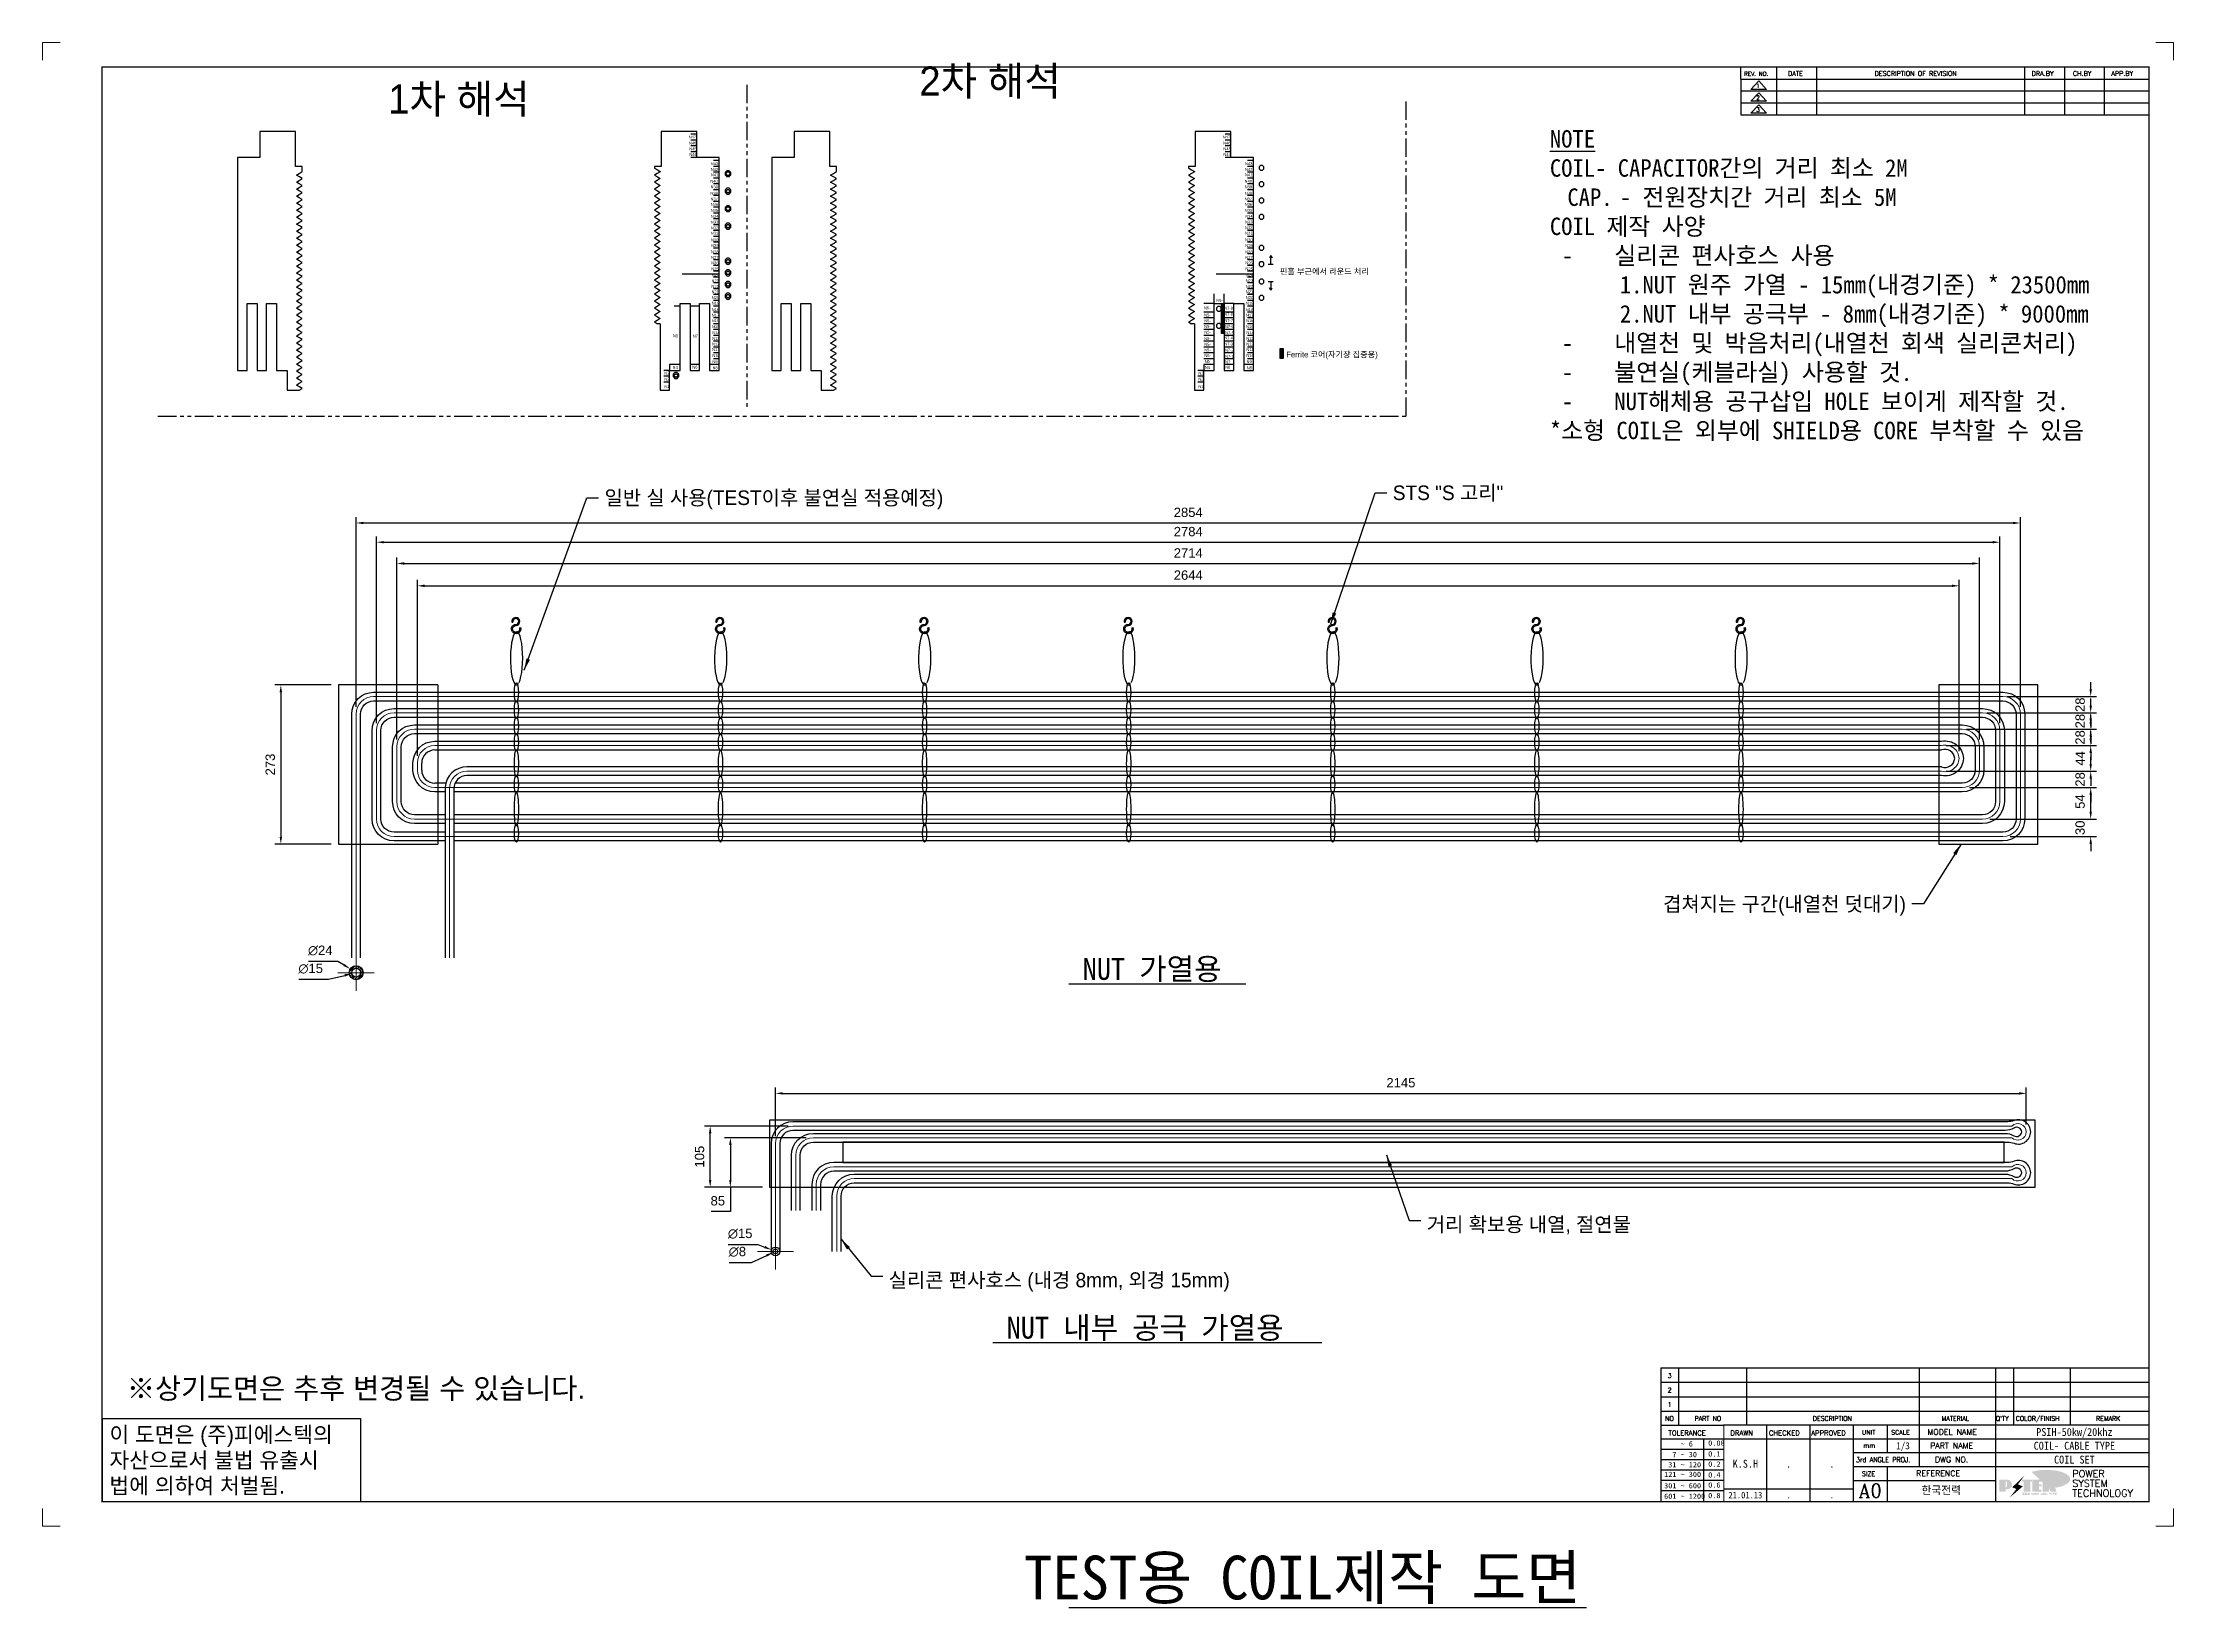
# Model space of a CAD drawing. Header units: inches. Extents: x 0 to 9014, y -686 to 2693.
# Drawn here: x 0 to 3654, y 10 to 2693 of the extents above; entities that cross this region are included whole.
import ezdxf
from ezdxf.enums import TextEntityAlignment as Align

# ---------------------------------------------------------------- set-up
doc = ezdxf.new("R2010")
doc.units = ezdxf.units.IN
doc.header["$MEASUREMENT"] = 0
for name, pattern in [('CENTERX2', [101.6, 63.5, -12.7, 12.7, -12.7]), ('DASHEDX2', [38.1, 25.4, -12.7]), ('PHANTOM', [63.5, 31.75, -6.35, 6.35, -6.35, 6.35, -6.35])]:
    doc.linetypes.add(name, pattern=pattern)
for name, color, linetype in [('FORMAT-1', 7, 'Continuous'), ('HEAT_EXPASION_NUT_2D', 1, 'Continuous'), ('line', 3, 'Continuous'), ('NUT2', 1, 'Continuous'), ('NUT3', 1, 'Continuous'), ('TXT', 2, 'Continuous')]:
    doc.layers.add(name, color=color, linetype=linetype)
doc.layers.add('중심 표식(ISO)', color=1, linetype='Continuous', lineweight=5)
doc.styles.add('h1', font='')
doc.styles.add('HAN', font='')
doc.styles.add('ISO ProportionalPSTEK', font='isocp.shx')
doc.styles.add('RC', font='ROMANC.SHX')
doc.styles.add('ROMANT', font='romant')
doc.styles.add('RT', font='ROMANT.SHX', dxfattribs={"oblique": 15})
doc.styles.get("Standard").update_dxf_attribs({"font": 'arial.ttf'})
doc.styles.get('h1').set_extended_font_data('New Gulim')
doc.styles.get('HAN').set_extended_font_data('GulimChe')
doc.dimstyles.new('PS-5', dxfattribs={"dimscale": 5, "dimtxt": 3.2, "dimasz": 2.5, "dimexe": 2, "dimexo": 2.5, "dimgap": 2, "dimtad": 1, "dimtoh": 1, "dimrnd": 0.05, "dimzin": 12, "dimdsep": 46, "dimtxsty": 'Standard', "dimcen": 0, "dimclrt": 2, "dimazin": 3, "dimtfac": 1, "dimtofl": 0, "dimtmove": 0, "dimatfit": 3, "dimfxl": 0.18, "dimtolj": 1, "dimtzin": 0, "dimarcsym": 0})
doc.dimstyles.new('PSTEK$7', dxfattribs={"dimscale": 10, "dimtxt": 2.5, "dimasz": 2, "dimexe": 1, "dimexo": 1, "dimgap": 1, "dimtad": 1, "dimrnd": 1e-08, "dimdsep": 46, "dimtxsty": 'ISO ProportionalPSTEK', "dimblk": 'Filled-1', "dimcen": 0.09, "dimdle": 10, "dimclrd": 3, "dimclre": 3, "dimclrt": 1, "dimadec": 1, "dimazin": 2, "dimtfac": 1, "dimtmove": 0, "dimatfit": 3, "dimfxl": 1, "dimtolj": 1, "dimlwd": -1, "dimlwe": -1, "dimarcsym": 0})

# ---------------------------------------------------------------- blocks, each defined once
blk = doc.blocks.new('*D15')
at = {"color": 0, "lineweight": -2, "transparency": 16777216}
for p, q in [((455.9, 1118.2), (506.4, 1118.2)), ((506.4, 1118.2), (517, 1111.5))]:
    blk.add_line(p, q, dxfattribs=at)
at = {"color": 0, "transparency": 16777216}
blk.add_solid([(518.1, 1113.2), (515.8, 1109.7), (527.5, 1104.7)], dxfattribs=at)
at = {"layer": 'Defpoints', "color": 0, "transparency": 16777216}
for p in [(527.5, 1104.7), (547.7, 1091.8)]:
    blk.add_point(p, dxfattribs=at)
at = {"color": 2, "transparency": 16777216, "insert": (476.1, 1136.2), "char_height": 16, "attachment_point": 5}
blk.add_mtext('\\A1;∅24', dxfattribs=at)
blk = doc.blocks.new('*D16')
at = {"color": 0, "lineweight": -2, "transparency": 16777216}
for p, q in [((439.4, 1086.9), (490.1, 1086.9)), ((490.1, 1086.9), (518.2, 1093.6))]:
    blk.add_line(p, q, dxfattribs=at)
at = {"color": 0, "transparency": 16777216}
blk.add_solid([(517.7, 1095.7), (518.6, 1091.6), (530.3, 1096.5)], dxfattribs=at)
at = {"layer": 'Defpoints', "color": 0, "transparency": 16777216}
for p in [(530.3, 1096.5), (544.9, 1100)]:
    blk.add_point(p, dxfattribs=at)
at = {"color": 2, "transparency": 16777216, "insert": (459.7, 1105.1), "char_height": 16, "attachment_point": 5}
blk.add_mtext('\\A1;∅15', dxfattribs=at)
blk = doc.blocks.new('*D17')
at = {"color": 0, "lineweight": -2, "transparency": 16777216}
for p, q in [((1177.3, 601.5), (1215.5, 601.5)), ((1215.5, 601.5), (1241.7, 613.4))]:
    blk.add_line(p, q, dxfattribs=at)
at = {"color": 0, "transparency": 16777216}
blk.add_solid([(1240.9, 615.3), (1242.6, 611.5), (1253.1, 618.6)], dxfattribs=at)
at = {"layer": 'Defpoints', "color": 0, "transparency": 16777216}
for p in [(1260.4, 621.9), (1253.1, 618.6)]:
    blk.add_point(p, dxfattribs=at)
at = {"color": 2, "transparency": 16777216, "insert": (1191.4, 619.6), "char_height": 16, "attachment_point": 5}
blk.add_mtext('\\A1;∅8', dxfattribs=at)
blk = doc.blocks.new('*D18')
at = {"color": 0, "lineweight": -2, "transparency": 16777216}
for p, q in [((1175.9, 632.4), (1226.6, 632.4)), ((1226.6, 632.4), (1238.2, 627.7))]:
    blk.add_line(p, q, dxfattribs=at)
at = {"color": 0, "transparency": 16777216}
blk.add_solid([(1239, 629.7), (1237.4, 625.8), (1249.8, 623.1)], dxfattribs=at)
at = {"layer": 'Defpoints', "color": 0, "transparency": 16777216}
for p in [(1249.8, 623.1), (1263.7, 617.5)]:
    blk.add_point(p, dxfattribs=at)
at = {"color": 2, "transparency": 16777216, "insert": (1196.2, 650.6), "char_height": 16, "attachment_point": 5}
blk.add_mtext('\\A1;∅15', dxfattribs=at)
blk = doc.blocks.new('*D19')
at = {"color": 0, "lineweight": -2, "transparency": 16777216}
for p, q in [((642.6, 1470.2), (642.6, 1771.7)), ((655.1, 1761.7), (3274.1, 1761.7)), ((3286.6, 1478.2), (3286.6, 1771.7))]:
    blk.add_line(p, q, dxfattribs=at)
at = {"color": 0, "transparency": 16777216}
for points in [[(655.1, 1763.8), (655.1, 1759.6), (642.6, 1761.7)], [(3274.1, 1763.8), (3274.1, 1759.6), (3286.6, 1761.7)]]:
    blk.add_solid(points, dxfattribs=at)
at = {"layer": 'Defpoints', "color": 0, "transparency": 16777216}
for p in [(3286.6, 1761.7), (3286.6, 1465.7), (642.6, 1457.7)]:
    blk.add_point(p, dxfattribs=at)
at = {"color": 2, "transparency": 16777216, "insert": (1964.6, 1779.9), "char_height": 16, "attachment_point": 5}
blk.add_mtext('\\A1;2644', dxfattribs=at)
blk = doc.blocks.new('*D20')
at = {"color": 0, "lineweight": -2, "transparency": 16777216}
for p, q in [((607.6, 1498.2), (607.6, 1810)), ((620.1, 1800), (3309.1, 1800)), ((3321.6, 1498.2), (3321.6, 1810))]:
    blk.add_line(p, q, dxfattribs=at)
at = {"color": 0, "transparency": 16777216}
for points in [[(620.1, 1802.1), (620.1, 1797.9), (607.6, 1800)], [(3309.1, 1802.1), (3309.1, 1797.9), (3321.6, 1800)]]:
    blk.add_solid(points, dxfattribs=at)
at = {"layer": 'Defpoints', "color": 0, "transparency": 16777216}
for p in [(3321.6, 1800), (607.6, 1485.7), (3321.6, 1485.7)]:
    blk.add_point(p, dxfattribs=at)
at = {"color": 2, "transparency": 16777216, "insert": (1964.6, 1818.1), "char_height": 16, "attachment_point": 5}
blk.add_mtext('\\A1;2714', dxfattribs=at)
blk = doc.blocks.new('*D21')
at = {"color": 0, "lineweight": -2, "transparency": 16777216}
for p, q in [((572.6, 1526.2), (572.6, 1846.5)), ((585.1, 1836.5), (3344.1, 1836.5)), ((3356.6, 1526.2), (3356.6, 1846.5))]:
    blk.add_line(p, q, dxfattribs=at)
at = {"color": 0, "transparency": 16777216}
for points in [[(585.1, 1838.5), (585.1, 1834.4), (572.6, 1836.5)], [(3344.1, 1838.5), (3344.1, 1834.4), (3356.6, 1836.5)]]:
    blk.add_solid(points, dxfattribs=at)
at = {"layer": 'Defpoints', "color": 0, "transparency": 16777216}
for p in [(3356.6, 1836.5), (572.6, 1513.7), (3356.6, 1513.7)]:
    blk.add_point(p, dxfattribs=at)
at = {"color": 2, "transparency": 16777216, "insert": (1964.6, 1854.6), "char_height": 16, "attachment_point": 5}
blk.add_mtext('\\A1;2784', dxfattribs=at)
blk = doc.blocks.new('*D22')
at = {"color": 0, "lineweight": -2, "transparency": 16777216}
for p, q in [((537.6, 1554.2), (537.6, 1879.4)), ((3379.1, 1869.4), (550.1, 1869.4)), ((3391.6, 1554.2), (3391.6, 1879.4))]:
    blk.add_line(p, q, dxfattribs=at)
at = {"color": 0, "transparency": 16777216}
for points in [[(550.1, 1871.5), (550.1, 1867.4), (537.6, 1869.4)], [(3379.1, 1871.5), (3379.1, 1867.4), (3391.6, 1869.4)]]:
    blk.add_solid(points, dxfattribs=at)
at = {"layer": 'Defpoints', "color": 0, "transparency": 16777216}
for p in [(537.6, 1869.4), (537.6, 1541.7), (3391.6, 1541.7)]:
    blk.add_point(p, dxfattribs=at)
at = {"color": 2, "transparency": 16777216, "insert": (1964.6, 1887.6), "char_height": 16, "attachment_point": 5}
blk.add_mtext('\\A1;2854', dxfattribs=at)
blk = doc.blocks.new('Filled-1')
at = {"color": 0}
for p, q in [((0, 0), (-1, 0.17)), ((-1, 0.17), (-1, -0.17)), ((-1, 0), (0, 0)), ((-1, -0.17), (0, 0))]:
    blk.add_line(p, q, dxfattribs=at)
at = {"color": 0, "flags": 128}
blk.add_lwpolyline([(-1, -0.17), (0, 0), (-1, 0.17), (-1, -0.17)], dxfattribs=at)
at = {"color": 0}
blk.add_solid([(-1, -0.17), (0, 0), (-1, 0.17), (-1, -0.17)], dxfattribs=at)
blk = doc.blocks.new('*D23')
at = {"color": 0, "lineweight": -2, "transparency": 16777216}
for p, q in [((1278.8, 835.3), (1134.8, 835.3)), ((1144.8, 742.8), (1144.8, 822.8)), ((1234.3, 730.3), (1134.8, 730.3))]:
    blk.add_line(p, q, dxfattribs=at)
at = {"color": 0, "transparency": 16777216}
for points in [[(1142.7, 822.8), (1146.9, 822.8), (1144.8, 835.3)], [(1142.7, 742.8), (1146.9, 742.8), (1144.8, 730.3)]]:
    blk.add_solid(points, dxfattribs=at)
at = {"layer": 'Defpoints', "color": 0, "transparency": 16777216}
for p in [(1144.8, 835.3), (1291.3, 835.3), (1246.8, 730.3)]:
    blk.add_point(p, dxfattribs=at)
at = {"color": 2, "transparency": 16777216, "insert": (1126.6, 782.8), "char_height": 16, "attachment_point": 5, "rotation": 90}
blk.add_mtext('\\A1;105', dxfattribs=at)
blk = doc.blocks.new('*D24')
at = {"color": 0, "lineweight": -2, "transparency": 16777216}
for p, q in [((1309.3, 815.3), (1169.4, 815.3)), ((1179.4, 802.8), (1179.4, 742.8)), ((1234.3, 730.3), (1169.4, 730.3)), ((1179.4, 730.3), (1179.4, 688.8)), ((1179.4, 688.8), (1146.4, 688.8))]:
    blk.add_line(p, q, dxfattribs=at)
at = {"color": 0, "transparency": 16777216}
for points in [[(1177.3, 802.8), (1181.5, 802.8), (1179.4, 815.3)], [(1177.3, 742.8), (1181.5, 742.8), (1179.4, 730.3)]]:
    blk.add_solid(points, dxfattribs=at)
at = {"layer": 'Defpoints', "color": 0, "transparency": 16777216}
for p in [(1179.4, 815.3), (1321.8, 815.3), (1246.8, 730.3)]:
    blk.add_point(p, dxfattribs=at)
at = {"color": 2, "transparency": 16777216, "insert": (1157.9, 707), "char_height": 16, "attachment_point": 5}
blk.add_mtext('\\A1;85', dxfattribs=at)
blk = doc.blocks.new('*D25')
at = {"color": 0, "lineweight": -2, "transparency": 16777216}
for p, q in [((1256.8, 817.8), (1256.8, 901.3)), ((1269.3, 891.3), (3389.3, 891.3)), ((3401.8, 837.8), (3401.8, 901.3))]:
    blk.add_line(p, q, dxfattribs=at)
at = {"color": 0, "transparency": 16777216}
for points in [[(1269.3, 893.4), (1269.3, 889.2), (1256.8, 891.3)], [(3389.3, 893.4), (3389.3, 889.2), (3401.8, 891.3)]]:
    blk.add_solid(points, dxfattribs=at)
at = {"layer": 'Defpoints', "color": 0, "transparency": 16777216}
for p in [(3401.8, 891.3), (1256.8, 805.3), (3401.8, 825.3)]:
    blk.add_point(p, dxfattribs=at)
at = {"color": 2, "transparency": 16777216, "insert": (2329.3, 909.5), "char_height": 16, "attachment_point": 5}
blk.add_mtext('\\A1;2145', dxfattribs=at)
blk = doc.blocks.new('*D26')
at = {"color": 0, "lineweight": -2, "transparency": 16777216}
for p, q in [((495.1, 1591.7), (398.5, 1591.7)), ((408.5, 1579.2), (408.5, 1331.2)), ((495.1, 1318.7), (398.5, 1318.7))]:
    blk.add_line(p, q, dxfattribs=at)
at = {"color": 0, "transparency": 16777216}
for points in [[(406.5, 1579.2), (410.6, 1579.2), (408.5, 1591.7)], [(406.5, 1331.2), (410.6, 1331.2), (408.5, 1318.7)]]:
    blk.add_solid(points, dxfattribs=at)
at = {"layer": 'Defpoints', "color": 0, "transparency": 16777216}
for p in [(507.6, 1591.7), (408.5, 1318.7), (507.6, 1318.7)]:
    blk.add_point(p, dxfattribs=at)
at = {"color": 2, "transparency": 16777216, "insert": (390.4, 1455.2), "char_height": 16, "attachment_point": 5, "rotation": 90}
blk.add_mtext('\\A1;273', dxfattribs=at)
blk = doc.blocks.new('no0')
at = {"color": 180}
for p, q in [((0, 8.2), (279, 8.2)), ((0, 8.2), (0, 0)), ((10.2, 8.2), (10.2, 0)), ((49.1, 0.2), (49.1, 8.2)), ((147.6, 8.2), (147.6, 0)), ((191.4, 8.2), (191.4, 0)), ((201.6, 8.2), (201.6, 0)), ((234, 8.2), (234, 0))]:
    blk.add_line(p, q, dxfattribs=at)
at = {"color": 2, "style": 'RT', "oblique": 15}
blk.add_attdef('NO', text='', height=2.61, dxfattribs=at).set_placement((5.1, 3.8), align=Align.MIDDLE_CENTER)
at = {"color": 2, "style": 'HAN'}
for tag, p in [('PART-NO', (29.6, 4.1)), ('MATERIAL', (167.1, 4.1)), ("Q'TY", (196.5, 4.1)), ('COLOR/FINISH', (217.8, 4.1)), ('REMARK', (256.1, 4.1))]:
    blk.add_attdef(tag, text='', height=4.35, dxfattribs=at).set_placement(p, align=Align.MIDDLE_CENTER)
blk.add_attdef('DESCRIPTION', text='', height=4.35, dxfattribs=at).set_placement((51.8, 4.1), align=Align.MIDDLE_LEFT)
blk = doc.blocks.new('re0')
at = {"color": 180}
for p, q in [((0, 0), (0, -6.8)), ((0, -6.8), (233.3, -6.8)), ((10.3, -1), (5.8, -5.9)), ((14.8, -5.9), (5.8, -5.9)), ((10.3, -1), (14.8, -5.9)), ((20.6, -6.8), (20.6, 0)), ((43.5, -6.8), (43.5, 0)), ((162.4, -6.8), (162.4, 0)), ((185.2, -6.8), (185.2, 0)), ((208, -6.8), (208, 0))]:
    blk.add_line(p, q, dxfattribs=at)
at = {"color": 2, "style": 'RC', "oblique": 15}
blk.add_attdef('REV.NO', text='', height=2.34, dxfattribs=at).set_placement((9.9, -3.8), align=Align.MIDDLE_CENTER)
blk.add_attdef('-1', text='', height=2.34, dxfattribs=at).set_placement((14.1, -2.5), align=Align.MIDDLE_LEFT)
at = {"color": 2, "style": 'HAN'}
for tag, p in [('REV.-DATE', (32, -3.4)), ('DRA.BY', (173.8, -3.4)), ('CH.BY', (196.6, -3.4)), ('APP.BY', (220.6, -3.4))]:
    blk.add_attdef(tag, text='', height=3.75, dxfattribs=at).set_placement(p, align=Align.MIDDLE_CENTER)
blk.add_attdef('DESCRIPTION-OF-REVISION', text='', height=3.75, dxfattribs=at).set_placement((47.4, -3.4), align=Align.MIDDLE_LEFT)
blk = doc.blocks.new('t0')
for p, q in [((0, 47.6), (0, 0)), ((0, 47.6), (147.8, 47.6)), ((147.8, 47.6), (147.8, 0)), ((0, 0), (147.8, 0))]:
    blk.add_line(p, q)
at = {"color": 1, "style": 'h1'}
for s, p in [('이 도면은 (주)피에스텍의', (4.2, 33.9)), ('자산으로서 불법 유출시', (4.2, 19.2)), ('법에 의하여 처벌됨.', (4.2, 4.6))]:
    blk.add_text(s, height=9, dxfattribs=at).set_placement(p)
blk = doc.blocks.new('new LOGO')
at = {"layer": 'line'}
h = blk.add_hatch(color=253, dxfattribs=at)
edge = h.paths.add_edge_path()
edge.add_ellipse((334, 86), major_axis=(-166, 0), ratio=0.39426, start_angle=111.5127, end_angle=334.469)
edge.add_ellipse((314, 81), major_axis=(-154, 0), ratio=0.40699, start_angle=121.3066, end_angle=327.7437, ccw=False)
edge.add_line((394, 28), (395, 26))
h = blk.add_hatch(color=1, dxfattribs=at)
h.paths.add_polyline_path([(41, 16), (54, 16, 1), (54, 83), (0, 83), (0, 0), (41, 0)])
h.paths.add_polyline_path([(41, 28), (41, 72), (44, 72, -0.414214), (55, 61), (55, 39, -0.414214), (44, 28)], flags=16)
h.paths.add_polyline_path([(215, 72), (227, 72), (227, 83), (160, 83), (160, 72), (172, 72), (172, 0), (215, 0)])
h.paths.add_polyline_path([(276, 37), (295, 37), (295, 49), (276, 49), (276, 72), (295, 72), (295, 83), (234, 83), (234, 0), (297, 0), (297, 11), (276, 11)])
h.paths.add_polyline_path([(347, 35), (360, 0), (400, 0), (380, 67), (400, 83), (381, 83), (347, 62), (347, 83), (305, 83), (305, 0), (347, 0)])
h = blk.add_hatch(color=250, dxfattribs=at)
h.paths.add_polyline_path([(44, 69), (47, 69, -0.129793), (52, 68, 0.221832), (44, 72), (41, 72), (41, 28), (44, 28, 0.02048), (44, 28)], flags=17)
h.paths.add_polyline_path([(44, 14), (57, 14, 0.72362), (77, 74, -0.679777), (54, 16), (41, 16), (41, 0), (3, 0), (3, -3), (44, -3)])
h.paths.add_polyline_path([(118, 14), (71, -44), (77, -40), (121, 16), (92, 29), (173, 106), (177, 111), (89, 28)])
h.paths.add_polyline_path([(163, 72), (163, 69), (172, 69), (172, 72)], flags=17)
h.paths.add_polyline_path([(218, 69), (230, 69), (230, 80), (227, 80), (227, 72), (215, 72), (215, 0), (175, 0), (175, -3), (218, -3)])
h.paths.add_polyline_path([(298, 47), (295, 47), (295, 37), (276, 37), (276, 11), (279, 11), (279, 35), (298, 35)])
h.paths.add_polyline_path([(300, 8), (297, 8), (297, 0), (237, 0), (237, -3), (300, -3)])
h.paths.add_polyline_path([(298, 80), (295, 80), (295, 72), (276, 72), (276, 49), (279, 49), (279, 69), (298, 69)])
h.paths.add_polyline_path([(350, 80), (347, 80), (347, 62), (350, 64)])
h.paths.add_polyline_path([(350, 27), (347, 35), (347, 0), (308, 0), (308, -3), (350, -3)])
h.paths.add_polyline_path([(403, 80), (397, 80), (380, 67), (400, 0), (362, 0), (363, -3), (403, -3), (383, 64)])
blk.add_hatch(color=5, dxfattribs=at).paths.add_polyline_path([(166, 35), (131, 49), (180, 113), (92, 29), (121, 16), (74, -43)])
h = blk.add_hatch(color=250, dxfattribs=at)
edge = h.paths.add_edge_path()
edge.add_ellipse((238, -18), major_axis=(-14.3, 0), ratio=0.526336, start_angle=192.2456, end_angle=269.0748)
edge.add_line((238, -10), (238, -10))
edge.add_ellipse((238, -18), major_axis=(-14.3, 0), ratio=0.526336, start_angle=270.9252, end_angle=449.0748)
edge.add_line((238, -25), (238, -25))
edge.add_ellipse((238, -18), major_axis=(-14.3, 0), ratio=0.526336, start_angle=450.9252, end_angle=527.7544)
edge.add_line((252, -19), (254, -19))
edge.add_line((254, -19), (254, -27))
edge.add_line((254, -27), (263, -27))
edge.add_line((263, -27), (263, -10))
edge.add_line((263, -10), (254, -10))
edge.add_line((254, -10), (254, -16))
edge.add_line((254, -16), (252, -16))
h.paths.add_polyline_path([(241, -16), (241, -19, -1), (234, -19), (234, -16, -1)], flags=16)
h.paths.add_polyline_path([(278, -10), (268, -10), (268, -27), (278, -27)])
h.paths.add_polyline_path([(310, -10), (310, -11, -0.157169), (289, -18), (294, -20, 0.128407), (316, -16, 0.128407), (339, -20), (343, -18, -0.157169), (322, -11), (322, -10)])
h.paths.add_polyline_path([(342, -25), (342, -22), (290, -22), (290, -25)])
h.paths.add_polyline_path([(352, -10), (352, -16, 0.414214), (354, -18), (379, -18), (379, -20), (390, -20), (390, -10), (379, -10), (379, -14), (375, -14), (375, -15), (379, -15), (379, -16), (365, -16), (365, -15), (371, -15), (371, -14), (365, -14), (365, -13), (375, -13), (375, -10)])
h.paths.add_polyline_path([(394, -10), (394, -20), (405, -20), (405, -10)])
h.paths.add_polyline_path([(405, -27), (405, -21), (357, -21), (357, -23), (392, -23), (392, -27)])
h.paths.add_polyline_path([(200, -10), (200, -22), (193, -22), (193, -13), (197, -13), (197, -10), (161, -10), (161, -13), (164, -13), (164, -22), (161, -22), (161, -25), (200, -25), (200, -27), (214, -27), (214, -10)])
h.paths.add_polyline_path([(182, -13), (176, -13), (176, -22), (182, -22)], flags=17)
blk = doc.blocks.new('format-0')
at = {"color": 3, "lineweight": 9}
for p, q in [((0, 838), (0, 848)), ((10, 848), (0, 848)), ((1208, 848), (1218, 848)), ((1218, 838), (1218, 848)), ((0, 10), (0, 0)), ((10, 0), (0, 0)), ((1208, 0), (1218, 0)), ((1218, 10), (1218, 0))]:
    blk.add_line(p, q, dxfattribs=at)
at = {"color": 180}
for p, q in [((970.7, 827.2), (970.7, 834)), ((991.3, 827.2), (991.3, 834)), ((1014.2, 827.2), (1014.2, 834)), ((1133.1, 827.2), (1133.1, 834)), ((1155.9, 827.2), (1155.9, 834)), ((1178.7, 827.2), (1178.7, 834)), ((970.7, 827.2), (1204, 827.2)), ((925, 65.7), (1204, 65.7)), ((925, 65.7), (925, 14)), ((935.2, 65.7), (935.2, 57.8)), ((974.1, 57.8), (974.1, 65.7)), ((1072.6, 65.7), (1072.6, 57.8)), ((1116.4, 65.7), (1116.4, 57.8)), ((1126.6, 65.7), (1126.6, 57.8)), ((1159, 65.7), (1159, 57.8)), ((925, 57.8), (961, 57.8)), ((925, 49.9), (961, 49.9)), ((949.6, 14.4), (949.6, 49.9)), ((961, 49.9), (1204, 49.9)), ((985.7, 14), (985.7, 57.8)), ((1010.4, 14), (1010.4, 57.8)), ((1035.2, 14), (1035.2, 57.8)), ((1054.3, 57.8), (1054.3, 42)), ((1072.6, 57.8), (1072.6, 34.1)), ((1116.4, 57.8), (1116.4, 14)), ((925, 44), (961, 44)), ((925, 38.1), (961, 38.1)), ((1035.2, 42), (1204, 42)), ((925, 32.1), (961, 32.1)), ((925, 26.2), (961, 26.2)), ((1035.2, 34.1), (1204, 34.1)), ((1035.2, 26.1), (1116.4, 26.1)), ((1054.3, 34.1), (1054.3, 14)), ((925, 20.3), (961, 20.3)), ((961, 21.4), (1035.2, 21.4))]:
    blk.add_line(p, q, dxfattribs=at)
at = {"color": 7, "const_width": 0.7}
blk.add_lwpolyline([(961, 14), (961, 57.8), (1204, 57.8)], dxfattribs=at)
at = {"layer": 'FORMAT-1', "color": 7, "const_width": 0.7}
blk.add_lwpolyline([(34, 14), (34, 834), (1204, 834), (1204, 14)], close=True, dxfattribs=at)
blk.add_blockref('t0', (34, 14))
at = {"xscale": 0.08100000000013097, "yscale": 0.08100000000013097, "zscale": 0.08100000000013097}
blk.add_blockref('new LOGO', (1118.5, 19.9), dxfattribs=at)
at = {"color": 2}
for s, height, style, p in [('REV. NO.', 2.34, 'RC', (972.6, 829)), ('DATE', 2.68, 'RC', (997.7, 829)), ('DESCRIPTION OF REVISION', 2.681, 'RC', (1047.2, 829)), ('DRA.BY', 2.68, 'RC', (1137, 829)), ('CH.BY', 2.68, 'RC', (1160.6, 829)), ('APP.BY', 2.68, 'RC', (1182.5, 829)), ('NO', 2.61, 'RC', (927.5, 60.2)), ('PART NO', 2.61, 'RC', (944.3, 60.2)), ('DESCRIPTION', 2.614, 'RC', (1011.9, 60.2)), ('MATERIAL', 2.61, 'RC', (1085.5, 60.2)), ("Q'TY", 2.61, 'RC', (1116.5, 60.2)), ('COLOR/FINISH', 2.614, 'RC', (1127.9, 60.2)), ('REMARK', 2.61, 'RC', (1173.8, 60.2)), (' TOLERANCE', 2.85, 'RC', (927.4, 51.8)), ('0.08', 3, 'HAN', (952.1, 46)), ('DRAWN', 2.85, 'RC', (964.8, 51.8)), ('CHECKED', 2.85, 'RC', (986.8, 51.8)), ('APPROVED', 2.85, 'RC', (1011, 51.8)), ('UNIT', 2.61, 'RC', (1040, 52.3)), ('SCALE', 2.61, 'RC', (1056.7, 52.3)), ('MODEL NAME', 3.27, 'RC', (1077.4, 52.2)), ('  7 ~ 30', 3, 'HAN', (926.9, 39.4)), ('    ~ 6', 3, 'HAN', (926.9, 45.5)), ('0.1', 3, 'HAN', (952.1, 39.8)), ('0.2', 3, 'HAN', (952.1, 34)), ('mm', 2.61, 'RC', (1040.8, 44.8)), ('PART NAME', 3.27, 'RC', (1079, 44.4)), ('DWG NO.', 3.27, 'RC', (1081.7, 36.4)), ('301 ~ 600', 3, 'HAN', (926.9, 21.6)), ('121 ~ 300', 3, 'HAN', (926.9, 28.1)), (' 31 ~ 120', 3, 'HAN', (926.9, 33.6)), ('0.4', 3, 'HAN', (952.1, 27.8)), ('0.6', 3, 'HAN', (952.1, 22)), ('SIZE', 2.61, 'RC', (1040, 28.6)), ('REFERENCE', 3.27, 'RC', (1071, 28.5)), ('601 ~ 1200', 3, 'HAN', (926.9, 15.6)), ('0.8', 3, 'HAN', (952.1, 16))]:
    blk.add_text(s, height=height, dxfattribs=dict(at, style=style)).set_placement(p)
at = {"color": 2, "style": 'RC', "width": 0.8}
blk.add_text('3rd ANGLE PROJ.', height=3, dxfattribs=at).set_placement((1036.6, 36.5))
at = {"style": 'ROMANT'}
for s, p in [('POWER', (1160.2, 27.9)), ('SYSTEM', (1160.2, 22.4)), ('TECHNOLOGY', (1160.2, 16.8))]:
    blk.add_text(s, height=4.05, dxfattribs=at).set_placement(p)
at = {"color": 2, "lineweight": 30, "style": 'RC'}
blk.add_text('A0', height=7.84, dxfattribs=at).set_placement((1038, 16.4))
at = {"style": 'HAN'}
for tag, height, p in [('MODEL-NAME', 4.5, (1161.4, 53.8)), ('DRA-BY', 4.5, (973.3, 35.7)), ('CH-BY', 4.5, (998.1, 35.7)), ('APP-BY', 4.5, (1022.8, 35.7)), ('SCALE', 4.05, (1063.5, 45.9)), ('PART-NAME', 4.5, (1161.4, 45.9)), ('DWG-NO', 4.5, (1161.4, 38)), ('DRA-DATE', 3.75, (973.3, 17.7)), ('CH-DATE', 3.75, (998.1, 17.7)), ('APP-DATE', 3.75, (1022.8, 17.7)), ('관련업체명', 4.5, (1085.3, 20.5))]:
    blk.add_attdef(tag, text='', height=height, dxfattribs=at).set_placement(p, align=Align.MIDDLE_CENTER)
blk = doc.blocks.new('*D8')
at = {"color": 0, "lineweight": -2, "transparency": 16777216}
for p, q in [((3339.1, 1361.7), (3522.2, 1361.7)), ((3512.2, 1374.2), (3512.2, 1386.7)), ((3374.1, 1331.7), (3522.2, 1331.7)), ((3512.2, 1319.2), (3512.2, 1306.7))]:
    blk.add_line(p, q, dxfattribs=at)
at = {"color": 0, "transparency": 16777216}
for points in [[(3510.2, 1374.2), (3514.3, 1374.2), (3512.2, 1361.7)], [(3510.2, 1319.2), (3514.3, 1319.2), (3512.2, 1331.7)]]:
    blk.add_solid(points, dxfattribs=at)
at = {"layer": 'Defpoints', "color": 0, "transparency": 16777216}
for p in [(3326.6, 1361.7), (3512.2, 1361.7), (3361.6, 1331.7)]:
    blk.add_point(p, dxfattribs=at)
at = {"color": 2, "transparency": 16777216, "insert": (3494.1, 1346.7), "char_height": 16, "attachment_point": 5, "rotation": 90}
blk.add_mtext('\\A1;30', dxfattribs=at)
blk = doc.blocks.new('*D9')
at = {"color": 0, "lineweight": -2, "transparency": 16777216}
for p, q in [((3304.1, 1415.7), (3522.2, 1415.7)), ((3512.2, 1374.2), (3512.2, 1403.2)), ((3339.1, 1361.7), (3522.2, 1361.7))]:
    blk.add_line(p, q, dxfattribs=at)
at = {"color": 0, "transparency": 16777216}
for points in [[(3510.2, 1403.2), (3514.3, 1403.2), (3512.2, 1415.7)], [(3510.2, 1374.2), (3514.3, 1374.2), (3512.2, 1361.7)]]:
    blk.add_solid(points, dxfattribs=at)
at = {"layer": 'Defpoints', "color": 0, "transparency": 16777216}
for p in [(3291.6, 1415.7), (3512.2, 1415.7), (3326.6, 1361.7)]:
    blk.add_point(p, dxfattribs=at)
at = {"color": 2, "transparency": 16777216, "insert": (3494.1, 1391.7), "char_height": 16, "attachment_point": 5, "rotation": 90}
blk.add_mtext('\\A1;54', dxfattribs=at)
blk = doc.blocks.new('*D10')
at = {"color": 0, "lineweight": -2, "transparency": 16777216}
for p, q in [((3512.2, 1456.2), (3512.2, 1468.7)), ((3264.1, 1443.7), (3522.2, 1443.7)), ((3304.1, 1415.7), (3522.2, 1415.7)), ((3512.2, 1403.2), (3512.2, 1390.7))]:
    blk.add_line(p, q, dxfattribs=at)
at = {"color": 0, "transparency": 16777216}
for points in [[(3510.2, 1456.2), (3514.3, 1456.2), (3512.2, 1443.7)], [(3510.2, 1403.2), (3514.3, 1403.2), (3512.2, 1415.7)]]:
    blk.add_solid(points, dxfattribs=at)
at = {"layer": 'Defpoints', "color": 0, "transparency": 16777216}
for p in [(3251.6, 1443.7), (3512.2, 1443.7), (3291.6, 1415.7)]:
    blk.add_point(p, dxfattribs=at)
at = {"color": 2, "transparency": 16777216, "insert": (3494.1, 1429.7), "char_height": 16, "attachment_point": 5, "rotation": 90}
blk.add_mtext('\\A1;28', dxfattribs=at)
blk = doc.blocks.new('*D11')
at = {"color": 0, "lineweight": -2, "transparency": 16777216}
for p, q in [((3512.2, 1500.2), (3512.2, 1512.7)), ((3264.1, 1487.7), (3522.2, 1487.7)), ((3264.1, 1443.7), (3522.2, 1443.7)), ((3512.2, 1431.2), (3512.2, 1418.7))]:
    blk.add_line(p, q, dxfattribs=at)
at = {"color": 0, "transparency": 16777216}
for points in [[(3510.2, 1500.2), (3514.3, 1500.2), (3512.2, 1487.7)], [(3510.2, 1431.2), (3514.3, 1431.2), (3512.2, 1443.7)]]:
    blk.add_solid(points, dxfattribs=at)
at = {"layer": 'Defpoints', "color": 0, "transparency": 16777216}
for p in [(3251.6, 1487.7), (3512.2, 1487.7), (3251.6, 1443.7)]:
    blk.add_point(p, dxfattribs=at)
at = {"color": 2, "transparency": 16777216, "insert": (3494.2, 1465.7), "char_height": 16, "attachment_point": 5, "rotation": 90}
blk.add_mtext('\\A1;44', dxfattribs=at)
blk = doc.blocks.new('*D12')
at = {"color": 0, "lineweight": -2, "transparency": 16777216}
for p, q in [((3512.2, 1528.2), (3512.2, 1540.7)), ((3299.1, 1515.7), (3522.2, 1515.7)), ((3264.1, 1487.7), (3522.2, 1487.7)), ((3512.2, 1475.2), (3512.2, 1462.7))]:
    blk.add_line(p, q, dxfattribs=at)
at = {"color": 0, "transparency": 16777216}
for points in [[(3510.2, 1528.2), (3514.3, 1528.2), (3512.2, 1515.7)], [(3510.2, 1475.2), (3514.3, 1475.2), (3512.2, 1487.7)]]:
    blk.add_solid(points, dxfattribs=at)
at = {"layer": 'Defpoints', "color": 0, "transparency": 16777216}
for p in [(3286.6, 1515.7), (3512.2, 1515.7), (3251.6, 1487.7)]:
    blk.add_point(p, dxfattribs=at)
at = {"color": 2, "transparency": 16777216, "insert": (3494.1, 1501.7), "char_height": 16, "attachment_point": 5, "rotation": 90}
blk.add_mtext('\\A1;28', dxfattribs=at)
blk = doc.blocks.new('*D13')
at = {"color": 0, "lineweight": -2, "transparency": 16777216}
for p, q in [((3334.1, 1543.7), (3522.2, 1543.7)), ((3512.2, 1556.2), (3512.2, 1568.7)), ((3299.1, 1515.7), (3522.2, 1515.7)), ((3512.2, 1503.2), (3512.2, 1490.7))]:
    blk.add_line(p, q, dxfattribs=at)
at = {"color": 0, "transparency": 16777216}
for points in [[(3510.2, 1556.2), (3514.3, 1556.2), (3512.2, 1543.7)], [(3510.2, 1503.2), (3514.3, 1503.2), (3512.2, 1515.7)]]:
    blk.add_solid(points, dxfattribs=at)
at = {"layer": 'Defpoints', "color": 0, "transparency": 16777216}
for p in [(3321.6, 1543.7), (3512.2, 1543.7), (3286.6, 1515.7)]:
    blk.add_point(p, dxfattribs=at)
at = {"color": 2, "transparency": 16777216, "insert": (3494.1, 1529.7), "char_height": 16, "attachment_point": 5, "rotation": 90}
blk.add_mtext('\\A1;28', dxfattribs=at)
blk = doc.blocks.new('*D14')
at = {"color": 0, "lineweight": -2, "transparency": 16777216}
for p, q in [((3369.1, 1571.7), (3522.2, 1571.7)), ((3512.2, 1584.2), (3512.2, 1596.7)), ((3334.1, 1543.7), (3522.2, 1543.7)), ((3512.2, 1531.2), (3512.2, 1518.7))]:
    blk.add_line(p, q, dxfattribs=at)
at = {"color": 0, "transparency": 16777216}
for points in [[(3510.2, 1584.2), (3514.3, 1584.2), (3512.2, 1571.7)], [(3510.2, 1531.2), (3514.3, 1531.2), (3512.2, 1543.7)]]:
    blk.add_solid(points, dxfattribs=at)
at = {"layer": 'Defpoints', "color": 0, "transparency": 16777216}
for p in [(3356.6, 1571.7), (3512.2, 1571.7), (3321.6, 1543.7)]:
    blk.add_point(p, dxfattribs=at)
at = {"color": 2, "transparency": 16777216, "insert": (3494.1, 1557.7), "char_height": 16, "attachment_point": 5, "rotation": 90}
blk.add_mtext('\\A1;28', dxfattribs=at)

msp = doc.modelspace()

# ---------------------------------------------------------------- hatches: boundary and pattern name
h = msp.add_hatch()
h.set_pattern_fill('ANSI31', color=4, scale=10)
h.set_pattern_definition([(45, (1663.2451, 2998.2551), (-0.8838835, 0.8838835), [])])
h.paths.add_polyline_path([(2021.452, 2245.987), (2026.245, 2245.987), (2026.245, 2194.382), (2021.452, 2194.382)])
h = msp.add_hatch()
h.set_pattern_fill('ANSI31', color=4, scale=10)
h.set_pattern_definition([(45, (1764.1662, 2920.7421), (-0.8838835, 0.8838835), [])])
h.paths.add_polyline_path([(2122.373, 2168.474), (2127.166, 2168.474), (2127.166, 2151.64), (2122.373, 2151.64)])
h = msp.add_hatch()
h.set_pattern_fill('ANSI31')
h.set_pattern_definition([(45, (-4760.067, -593.9325), (-2.245064, 2.245064), [])])
edge = h.paths.add_edge_path(flags=17)
edge.add_arc((537.614, 1098.277), 7.5, 0, 360)
edge = h.paths.add_edge_path()
edge.add_arc((537.614, 1098.277), 12, 0, 360)

# ---------------------------------------------------------------- linework, layer by layer
at = {"color": 6, "linetype": 'PHANTOM'}
for p, q in [((1207.7, 2621.071), (1207.7, 2066.633)), ((2338.498, 2052.596), (2338.498, 2594.402)), ((197.708, 2052.596), (2338.498, 2052.596))]:
    msp.add_line(p, q, dxfattribs=at)
at = {"color": 2, "linetype": 'DASHEDX2'}
for p, q in [((1121.713, 2535.987), (1111.713, 2535.987)), ((1121.713, 2525.987), (1111.713, 2525.987)), ((2037.745, 2535.987), (2027.745, 2535.987)), ((2037.745, 2525.987), (2027.745, 2525.987)), ((1121.713, 2515.987), (1111.713, 2515.987)), ((1121.713, 2505.987), (1111.713, 2505.987)), ((1121.713, 2495.987), (1111.713, 2495.987)), ((1160.213, 2490.987), (1150.213, 2490.987)), ((2037.745, 2515.987), (2027.745, 2515.987)), ((2037.745, 2505.987), (2027.745, 2505.987)), ((2037.745, 2495.987), (2027.745, 2495.987)), ((2076.245, 2490.987), (2066.245, 2490.987)), ((1160.213, 2480.987), (1150.213, 2480.987)), ((1160.213, 2470.987), (1150.213, 2470.987)), ((1160.213, 2460.987), (1150.213, 2460.987)), ((1160.213, 2450.987), (1150.213, 2450.987)), ((2076.245, 2480.987), (2066.245, 2480.987)), ((2076.245, 2470.987), (2066.245, 2470.987)), ((2076.245, 2460.987), (2066.245, 2460.987)), ((2076.245, 2450.987), (2066.245, 2450.987)), ((1160.213, 2440.987), (1150.213, 2440.987)), ((1160.213, 2430.987), (1150.213, 2430.987)), ((1160.213, 2420.987), (1150.213, 2420.987)), ((2076.245, 2440.987), (2066.245, 2440.987)), ((2076.245, 2430.987), (2066.245, 2430.987)), ((2076.245, 2420.987), (2066.245, 2420.987)), ((1160.213, 2410.987), (1150.213, 2410.987)), ((1160.213, 2400.987), (1150.213, 2400.987)), ((1160.213, 2390.987), (1150.213, 2390.987)), ((1160.213, 2380.987), (1150.213, 2380.987)), ((2076.245, 2410.987), (2066.245, 2410.987)), ((2076.245, 2400.987), (2066.245, 2400.987)), ((2076.245, 2390.987), (2066.245, 2390.987)), ((2076.245, 2380.987), (2066.245, 2380.987)), ((1160.213, 2370.987), (1150.213, 2370.987)), ((1160.213, 2360.987), (1150.213, 2360.987)), ((1160.213, 2350.987), (1150.213, 2350.987)), ((1160.213, 2340.987), (1150.213, 2340.987)), ((2076.245, 2370.987), (2066.245, 2370.987)), ((2076.245, 2360.987), (2066.245, 2360.987)), ((2076.245, 2350.987), (2066.245, 2350.987)), ((2076.245, 2340.987), (2066.245, 2340.987)), ((1160.213, 2330.987), (1150.213, 2330.987)), ((1160.213, 2320.987), (1150.213, 2320.987)), ((1160.213, 2310.987), (1150.213, 2310.987)), ((2076.245, 2330.987), (2066.245, 2330.987)), ((2076.245, 2320.987), (2066.245, 2320.987)), ((2076.245, 2310.987), (2066.245, 2310.987)), ((1160.213, 2300.987), (1150.213, 2300.987)), ((1160.213, 2290.987), (1150.213, 2290.987)), ((1160.213, 2280.987), (1150.213, 2280.987)), ((1160.213, 2270.987), (1150.213, 2270.987)), ((2076.245, 2300.987), (2066.245, 2300.987)), ((2076.245, 2290.987), (2066.245, 2290.987)), ((2076.245, 2280.987), (2066.245, 2280.987)), ((2076.245, 2270.987), (2066.245, 2270.987)), ((1093.213, 2240.987), (1083.213, 2240.987)), ((1126.713, 2240.987), (1110.213, 2240.987)), ((1160.213, 2260.987), (1150.213, 2260.987)), ((1160.213, 2250.987), (1150.213, 2250.987)), ((1160.213, 2240.987), (1150.213, 2240.987)), ((1160.213, 2230.987), (1150.213, 2230.987)), ((2009.245, 2245.987), (1991.245, 2245.987)), ((2009.245, 2230.987), (1991.245, 2230.987)), ((2009.245, 2245.987), (2009.245, 2262.487)), ((2026.245, 2245.987), (2026.245, 2262.487)), ((2042.745, 2245.987), (2026.245, 2245.987)), ((2042.745, 2230.987), (2026.245, 2230.987)), ((2076.245, 2260.987), (2066.245, 2260.987)), ((2076.245, 2250.987), (2066.245, 2250.987)), ((2076.245, 2240.987), (2066.245, 2240.987)), ((2076.245, 2230.987), (2066.245, 2230.987)), ((1160.213, 2220.987), (1150.213, 2220.987)), ((1160.213, 2210.987), (1150.213, 2210.987)), ((1160.213, 2200.987), (1150.213, 2200.987)), ((2009.245, 2220.987), (1991.245, 2220.987)), ((2009.245, 2210.987), (1991.245, 2210.987)), ((2009.245, 2200.987), (1991.245, 2200.987)), ((2042.745, 2220.987), (2026.245, 2220.987)), ((2042.745, 2210.987), (2026.245, 2210.987)), ((2042.745, 2200.987), (2026.245, 2200.987)), ((2076.245, 2220.987), (2066.245, 2220.987)), ((2076.245, 2210.987), (2066.245, 2210.987)), ((2076.245, 2200.987), (2066.245, 2200.987)), ((1160.213, 2190.987), (1150.213, 2190.987)), ((1160.213, 2180.987), (1150.213, 2180.987)), ((1160.213, 2170.987), (1150.213, 2170.987)), ((1160.213, 2160.987), (1150.213, 2160.987)), ((2009.245, 2190.987), (1991.245, 2190.987)), ((2009.245, 2180.987), (1991.245, 2180.987)), ((2009.245, 2170.987), (1991.245, 2170.987)), ((2009.245, 2160.987), (1991.245, 2160.987)), ((2042.745, 2190.987), (2026.245, 2190.987)), ((2042.745, 2180.987), (2026.245, 2180.987)), ((2042.745, 2170.987), (2026.245, 2170.987)), ((2042.745, 2160.987), (2026.245, 2160.987)), ((2076.245, 2190.987), (2066.245, 2190.987)), ((2076.245, 2180.987), (2066.245, 2180.987)), ((2076.245, 2170.987), (2066.245, 2170.987)), ((2076.245, 2160.987), (2066.245, 2160.987)), ((1075.213, 2130.987), (1065.213, 2130.987)), ((1075.213, 2120.987), (1065.213, 2120.987)), ((1093.213, 2140.987), (1075.213, 2140.987)), ((1075.213, 2140.987), (1075.213, 2130.987)), ((1126.713, 2140.987), (1110.213, 2140.987)), ((1160.213, 2140.987), (1143.713, 2140.987)), ((1160.213, 2150.987), (1150.213, 2150.987)), ((1991.245, 2130.987), (1981.245, 2130.987)), ((1991.245, 2120.987), (1981.245, 2120.987)), ((2009.245, 2150.987), (1991.245, 2150.987)), ((2009.245, 2140.987), (1991.245, 2140.987)), ((1991.245, 2140.987), (1991.245, 2130.987)), ((2042.745, 2150.987), (2026.245, 2150.987)), ((2042.745, 2140.987), (2026.245, 2140.987)), ((2076.245, 2140.987), (2059.745, 2140.987)), ((2076.245, 2150.987), (2066.245, 2150.987)), ((1075.213, 2110.987), (1065.213, 2110.987)), ((1991.245, 2110.987), (1981.245, 2110.987))]:
    msp.add_line(p, q, dxfattribs=at)
at = {"color": 1}
for p, q in [((2101.498, 2313.484), (2110.245, 2313.484)), ((2106.05, 2328.187), (2103.745, 2324.214)), ((2106.05, 2313.484), (2106.05, 2328.187)), ((2106.05, 2328.187), (2108.355, 2324.214)), ((2101.498, 2283.484), (2110.245, 2283.484)), ((2106.05, 2268.782), (2103.745, 2272.755)), ((2106.05, 2283.484), (2106.05, 2268.782)), ((2106.05, 2268.782), (2108.355, 2272.755)), ((1059.06, 2210.987), (1054.227, 2210.987)), ((1059.06, 2210.987), (1059.06, 2096.987)), ((1975.092, 2210.987), (1970.258, 2210.987)), ((1975.092, 2210.987), (1975.092, 2096.987))]:
    msp.add_line(p, q, dxfattribs=at)
at = {"color": 1, "linetype": 'CENTERX2'}
for p, q in [((1160.213, 2295.987), (1085.605, 2295.987)), ((2076.245, 2295.987), (2001.637, 2295.987))]:
    msp.add_line(p, q, dxfattribs=at)
for p, q in [((804.451, 1699.152), (806.451, 1699.152)), ((817.597, 1689.595), (819.479, 1690.272)), ((1154.451, 1699.152), (1156.451, 1699.152)), ((1167.597, 1689.595), (1169.479, 1690.272)), ((1504.451, 1699.152), (1506.451, 1699.152)), ((1517.597, 1689.595), (1519.479, 1690.272)), ((1854.451, 1699.152), (1856.451, 1699.152)), ((1867.597, 1689.595), (1869.479, 1690.272)), ((2204.451, 1699.152), (2206.451, 1699.152)), ((2217.597, 1689.595), (2219.479, 1690.272)), ((2554.451, 1699.152), (2556.451, 1699.152)), ((2567.597, 1689.595), (2569.479, 1690.272)), ((2904.451, 1699.152), (2906.451, 1699.152)), ((2917.597, 1689.595), (2919.479, 1690.272)), ((672.614, 1480.188), (3256.614, 1480.188)), ((3279.114, 1465.688), (3279.114, 1465.688)), ((650.114, 1445.688), (650.114, 1457.688)), ((3256.614, 1451.188), (727.614, 1451.188)), ((691.279, 1423.188), (672.614, 1423.188)), ((1759.909, 1079.107), (2063.494, 1079.107)), ((1629.52, 463.821), (2193.882, 463.821)), ((1759.909, 9.845), (2647.621, 9.845))]:
    msp.add_line(p, q)
at = {"color": 6}
for p, q in [((677.614, 1591.688), (507.614, 1591.688)), ((507.614, 1591.688), (507.614, 1318.688)), ((677.614, 1591.688), (677.614, 1318.688)), ((3421.614, 1591.688), (3251.614, 1591.688)), ((3251.614, 1591.688), (3251.614, 1318.688)), ((3421.614, 1318.688), (3421.614, 1591.688)), ((507.614, 1318.688), (677.614, 1318.688)), ((3251.614, 1318.688), (3421.614, 1318.688))]:
    msp.add_line(p, q, dxfattribs=at)
at = {"color": 4}
for points in [[(2021.452, 2245.987), (2026.245, 2245.987), (2026.245, 2194.382), (2021.452, 2194.382)], [(2122.373, 2168.474), (2127.166, 2168.474), (2127.166, 2151.64), (2122.373, 2151.64)]]:
    msp.add_lwpolyline(points, close=True, dxfattribs=at)
for points in [[(819.479, 1690.272, -3.16104959), (811.951, 1695.565, 2.10292315), (806.451, 1701.065), (806.451, 1699.152)], [(817.597, 1689.595, -3.16104959), (811.951, 1693.565, 2.17482017), (804.451, 1701.065), (804.451, 1699.152)], [(1169.479, 1690.272, -3.16104959), (1161.951, 1695.565, 2.10292315), (1156.451, 1701.065), (1156.451, 1699.152)], [(1167.597, 1689.595, -3.16104959), (1161.951, 1693.565, 2.17482017), (1154.451, 1701.065), (1154.451, 1699.152)], [(1519.479, 1690.272, -3.16104959), (1511.951, 1695.565, 2.10292315), (1506.451, 1701.065), (1506.451, 1699.152)], [(1517.597, 1689.595, -3.16104959), (1511.951, 1693.565, 2.17482017), (1504.451, 1701.065), (1504.451, 1699.152)], [(1869.479, 1690.272, -3.16104959), (1861.951, 1695.565, 2.10292315), (1856.451, 1701.065), (1856.451, 1699.152)], [(1867.597, 1689.595, -3.16104959), (1861.951, 1693.565, 2.17482017), (1854.451, 1701.065), (1854.451, 1699.152)], [(2219.479, 1690.272, -3.16104959), (2211.951, 1695.565, 2.10292315), (2206.451, 1701.065), (2206.451, 1699.152)], [(2217.597, 1689.595, -3.16104959), (2211.951, 1693.565, 2.17482017), (2204.451, 1701.065), (2204.451, 1699.152)], [(2569.479, 1690.272, -3.16104959), (2561.951, 1695.565, 2.10292315), (2556.451, 1701.065), (2556.451, 1699.152)], [(2567.597, 1689.595, -3.16104959), (2561.951, 1693.565, 2.17482017), (2554.451, 1701.065), (2554.451, 1699.152)], [(2919.479, 1690.272, -3.16104959), (2911.951, 1695.565, 2.10292315), (2906.451, 1701.065), (2906.451, 1699.152)], [(2917.597, 1689.595, -3.16104959), (2911.951, 1693.565, 2.17482017), (2904.451, 1701.065), (2904.451, 1699.152)], [(530.114, 1123.688), (530.114, 1541.688, -0.41421356), (567.614, 1579.188), (3361.614, 1579.188, -0.41421356), (3399.114, 1541.688), (3399.114, 1361.688, -0.41421356), (3361.614, 1324.188), (705.114, 1324.188)], [(545.114, 1123.688), (545.114, 1541.688, -0.41421356), (567.614, 1564.188), (3361.614, 1564.188, -0.41421356), (3384.114, 1541.688), (3384.114, 1361.688, -0.41421356), (3361.614, 1339.188), (705.114, 1339.188)], [(690.114, 1324.188), (602.614, 1324.188, -0.41421356), (565.114, 1361.688), (565.114, 1513.688, -0.41421356), (602.614, 1551.188), (3326.614, 1551.188, -0.41421356), (3364.114, 1513.688), (3364.114, 1391.688, -0.41421356), (3326.614, 1354.188), (705.114, 1354.188), (705.114, 1339.188)], [(690.114, 1354.188), (690.114, 1339.188), (602.614, 1339.188, -0.41421356), (580.114, 1361.688), (580.114, 1513.688, -0.41421356), (602.614, 1536.188), (3326.614, 1536.188, -0.41421356), (3349.114, 1513.688), (3349.114, 1391.688, -0.41421356), (3326.614, 1369.188), (705.114, 1369.188)], [(690.114, 1354.188), (637.614, 1354.188, -0.41421356), (600.114, 1391.688), (600.114, 1485.688, -0.41421356), (637.614, 1523.188), (3291.614, 1523.188, -0.41421356), (3329.114, 1485.688), (3329.114, 1445.688, -0.41421356), (3291.614, 1408.188), (705.114, 1408.188), (705.114, 1369.188)], [(690.114, 1416.188), (690.114, 1369.188), (637.614, 1369.188, -0.41421356), (615.114, 1391.688), (615.114, 1485.688, -0.41421356), (637.614, 1508.188), (3291.614, 1508.188, -0.41421356), (3314.114, 1485.688), (3314.114, 1445.688, -0.41421356), (3291.614, 1423.188), (707.216, 1423.183)], [(690.114, 1408.188), (672.614, 1408.188, -0.41421356), (635.114, 1445.688), (635.114, 1457.688, -0.41421356), (672.614, 1495.188), (3256.614, 1495.188, -0.46040152), (3294.114, 1465.688), (3294.114, 1465.688, -0.46040152), (3256.614, 1436.188), (727.614, 1436.188, 0.41421356), (705.114, 1413.688, 0.38196601)], [(1299.258, 690.268), (1299.258, 785.268, -0.41421356), (1321.758, 807.768), (3369.871, 807.768, -0.09248193), (3380.689, 805.75, 0.52585318), (3409.258, 825.268), (3409.258, 825.268, 0.52585318), (3380.689, 844.786, -0.09248193), (3369.871, 842.768), (1286.758, 842.768, 0.41421356), (1249.258, 805.268), (1249.258, 620.268)], [(1284.258, 690.268), (1284.258, 785.268, -0.41421356), (1321.758, 822.768), (3365.332, 822.768, -0.13309476), (3380.479, 818.663, 0.53098333), (3394.258, 825.268), (3394.258, 825.268, 0.53098333), (3380.479, 831.872, -0.13309476), (3365.332, 827.768), (1286.758, 827.768, 0.41421356), (1264.258, 805.268), (1264.258, 620.268)], [(1369.258, 620.268), (1369.258, 715.268, -0.41421356), (1391.758, 737.768), (3369.871, 737.768, -0.09248193), (3380.689, 735.75, 0.52585318), (3409.258, 755.268), (3409.258, 755.268, 0.52585318), (3380.689, 774.786, -0.09248193), (3369.871, 772.768), (1356.758, 772.768, 0.41421356), (1319.258, 735.268), (1319.258, 690.268)], [(1354.258, 620.268), (1354.258, 715.268, -0.41421356), (1391.758, 752.768), (3365.332, 752.768, -0.13309476), (3380.479, 748.663, 0.53098333), (3394.258, 755.268), (3394.258, 755.268, 0.53098333), (3380.479, 761.872, -0.13309476), (3365.332, 757.768), (1356.758, 757.768, 0.41421356), (1334.258, 735.268), (1334.258, 690.268)]]:
    msp.add_lwpolyline(points, format="xyb")
for points in [[(690.114, 1408.188), (690.114, 1123.688)], [(705.114, 1413.688), (705.114, 1123.688)]]:
    msp.add_lwpolyline(points)
at = {"color": 6}
msp.add_lwpolyline([(1246.758, 730.268), (3416.758, 730.268), (3416.758, 845.268), (1246.758, 845.268)], close=True, dxfattribs=at)
at = {"color": 0}
msp.add_lwpolyline([(1372.177, 772.768), (3363.857, 772.768), (3363.857, 807.768), (1372.177, 807.768)], close=True, dxfattribs=at)
for centre, radius in [((537.614, 1098.277), 12), ((537.614, 1098.277), 7.5), ((1256.758, 620.268), 7.5), ((1256.758, 620.268), 4)]:
    msp.add_circle(centre, radius)
for centre, radius, start, end in [((672.614, 1457.688), 22.5, 90, 180), ((3262.287, 1464.284), 16.886, 4.76965, 109.631288), ((3262.287, 1467.093), 16.886, 250.368712, 355.23035), ((672.614, 1445.688), 22.5, 180, 270), ((727.676, 1413.534), 37.655, 90.09296, 175.957172)]:
    msp.add_arc(centre, radius, start, end)
at = {"color": 7}
for centre in [(812.754, 1637.362), (1162.754, 1637.362), (1512.754, 1637.362), (1862.754, 1637.362), (2212.754, 1637.362), (2562.754, 1637.362), (2912.754, 1637.362)]:
    msp.add_ellipse(centre, major_axis=(0.139, 45.582), ratio=0.23129072, start_param=-2.71501694, end_param=3.45045754, dxfattribs=at)
for centre, major_axis, ratio in [((812.455, 1578.688), (0, 16.488), 0.21200468), ((1162.455, 1578.688), (0, 16.488), 0.21200468), ((1512.455, 1578.688), (0, 16.488), 0.21200468), ((1862.455, 1578.688), (0, 16.488), 0.21200468), ((2212.455, 1578.688), (0, 16.488), 0.21200468), ((2562.455, 1578.688), (0, 16.488), 0.21200468), ((2912.455, 1578.688), (0, 16.488), 0.21200468), ((812.455, 1549.208), (0, 15.008), 0.23291192), ((812.455, 1521.208), (0, 15.008), 0.23291192), ((1162.455, 1549.208), (0, 15.008), 0.23291192), ((1162.455, 1521.208), (0, 15.008), 0.23291192), ((1512.455, 1549.208), (0, 15.008), 0.23291192), ((1512.455, 1521.208), (0, 15.008), 0.23291192), ((1862.455, 1549.208), (0, 15.008), 0.23291192), ((1862.455, 1521.208), (0, 15.008), 0.23291192), ((2212.455, 1549.208), (0, 15.008), 0.23291192), ((2212.455, 1521.208), (0, 15.008), 0.23291192), ((2562.455, 1549.208), (0, 15.008), 0.23291192), ((2562.455, 1521.208), (0, 15.008), 0.23291192), ((2912.455, 1549.208), (0, 15.008), 0.23291192), ((2912.455, 1521.208), (0, 15.008), 0.23291192), ((812.455, 1493.208), (0, 15.008), 0.23291192), ((1162.455, 1493.208), (0, 15.008), 0.23291192), ((1512.455, 1493.208), (0, 15.008), 0.23291192), ((1862.455, 1493.208), (0, 15.008), 0.23291192), ((2212.455, 1493.208), (0, 15.008), 0.23291192), ((2562.455, 1493.208), (0, 15.008), 0.23291192), ((2912.455, 1493.208), (0, 15.008), 0.23291192), ((812.455, 1456.886), (0, 22.842), 0.15302771), ((1162.455, 1456.886), (0, 22.842), 0.15302771), ((1512.455, 1456.886), (0, 22.842), 0.15302771), ((1862.455, 1456.886), (0, 22.842), 0.15302771), ((2212.455, 1456.886), (0, 22.842), 0.15302771), ((2562.455, 1456.886), (0, 22.842), 0.15302771), ((2912.455, 1456.886), (0, 22.842), 0.15302771), ((812.455, 1421.208), (0, 15.008), 0.23291192), ((1162.455, 1421.208), (0, 15.008), 0.23291192), ((1512.455, 1421.208), (0, 15.008), 0.23291192), ((1862.455, 1421.208), (0, 15.008), 0.23291192), ((2212.455, 1421.208), (0, 15.008), 0.23291192), ((2562.455, 1421.208), (0, 15.008), 0.23291192), ((2912.455, 1421.208), (0, 15.008), 0.23291192), ((812.455, 1378.766), (0, 28.48), 0.12273589), ((1162.455, 1378.766), (0, 28.48), 0.12273589), ((1512.455, 1378.766), (0, 28.48), 0.12273589), ((1862.455, 1378.766), (0, 28.48), 0.12273589), ((2212.455, 1378.766), (0, 28.48), 0.12273589), ((2562.455, 1378.766), (0, 28.48), 0.12273589), ((2912.455, 1378.766), (0, 28.48), 0.12273589), ((812.455, 1337.208), (0, 15.008), 0.23291192), ((1162.455, 1337.208), (0, 15.008), 0.23291192), ((1512.455, 1337.208), (0, 15.008), 0.23291192), ((1862.455, 1337.208), (0, 15.008), 0.23291192), ((2212.455, 1337.208), (0, 15.008), 0.23291192), ((2562.455, 1337.208), (0, 15.008), 0.23291192), ((2912.455, 1337.208), (0, 15.008), 0.23291192)]:
    msp.add_ellipse(centre, major_axis=major_axis, ratio=ratio, dxfattribs=at)
at = {"layer": 'HEAT_EXPASION_NUT_2D'}
for points in [[(433.713, 2480.987), (433.713, 2540.987), (372.713, 2540.987), (372.713, 2495.987), (334.213, 2495.987), (334.213, 2130.987), (350.713, 2130.987), (350.713, 2245.987), (367.713, 2245.987), (367.713, 2130.987), (384.213, 2130.987), (384.213, 2245.987), (401.213, 2245.987), (401.213, 2130.987), (419.213, 2130.987), (419.213, 2096.987), (440.195, 2096.987), (440.197, 2096.988), (445.22, 2100.001), (440.24, 2102.99), (435.214, 2105.987), (440.223, 2108.988), (445.185, 2111.988), (440.181, 2114.99), (435.214, 2117.987), (440.234, 2120.988), (445.217, 2123.998), (440.23, 2126.99), (435.217, 2129.987), (440.194, 2132.988), (445.192, 2135.992), (440.195, 2138.99), (435.221, 2141.987), (440.239, 2144.988), (445.218, 2147.994), (440.225, 2150.99), (435.223, 2153.987), (440.222, 2156.988), (445.212, 2159.99), (440.212, 2162.99), (435.222, 2165.987), (440.203, 2168.988), (445.198, 2171.988), (440.195, 2174.99), (435.219, 2177.987), (440.236, 2180.988), (445.221, 2184.001), (440.24, 2186.99), (435.215, 2189.987), (440.209, 2192.988), (445.185, 2195.988), (440.181, 2198.99), (435.214, 2201.987), (440.218, 2204.988), (445.22, 2207.996), (440.23, 2210.99), (435.217, 2213.987), (440.227, 2216.988), (445.193, 2219.991), (440.195, 2222.99), (435.221, 2225.987), (440.193, 2228.988), (445.216, 2231.995), (440.225, 2234.99), (435.223, 2237.987), (440.227, 2240.988), (445.213, 2243.99), (440.212, 2246.99), (435.223, 2249.987), (440.229, 2252.988), (445.197, 2255.989), (440.195, 2258.99), (435.219, 2261.987), (440.198, 2264.988), (445.223, 2268), (440.24, 2270.99), (435.215, 2273.987), (440.225, 2276.988), (445.184, 2279.988), (440.18, 2282.99), (435.214, 2285.987), (440.199, 2288.988), (445.222, 2292), (440.24, 2294.99), (435.217, 2297.987), (440.222, 2300.988), (445.196, 2303.989), (440.195, 2306.99), (435.221, 2309.987), (440.23, 2312.988), (445.207, 2315.993), (440.212, 2318.99), (435.223, 2321.987), (440.188, 2324.988), (445.214, 2327.996), (440.225, 2330.99), (435.223, 2333.987), (440.235, 2336.988), (445.197, 2339.989), (440.195, 2342.99), (435.22, 2345.987), (440.221, 2348.988), (445.22, 2351.996), (440.23, 2354.99), (435.215, 2357.987), (440.202, 2360.988), (445.186, 2363.987), (440.181, 2366.99), (435.213, 2369.987), (440.232, 2372.988), (445.221, 2376), (440.24, 2378.99), (435.216, 2381.987), (440.203, 2384.988), (445.197, 2387.989), (440.195, 2390.99), (435.22, 2393.987), (440.214, 2396.988), (445.206, 2399.993), (440.212, 2402.99), (435.223, 2405.987), (440.226, 2408.988), (445.212, 2411.997), (440.225, 2414.99), (435.223, 2417.987), (440.192, 2420.988), (445.198, 2423.988), (440.195, 2426.99), (435.22, 2429.987), (440.224, 2432.988), (445.221, 2435.995), (440.23, 2438.99), (435.216, 2441.987), (440.224, 2444.988), (445.186, 2447.987), (440.181, 2450.99), (435.213, 2453.987), (440.194, 2456.988), (445.221, 2460), (440.24, 2462.99), (435.216, 2465.987), (440.224, 2468.988), (445.213, 2471.987), (445.213, 2480.987), (433.713, 2480.987)], [(1349.745, 2480.987), (1349.745, 2540.987), (1288.745, 2540.987), (1288.745, 2495.987), (1250.245, 2495.987), (1250.245, 2130.987), (1266.745, 2130.987), (1266.745, 2245.987), (1283.745, 2245.987), (1283.745, 2130.987), (1300.245, 2130.987), (1300.245, 2245.987), (1317.245, 2245.987), (1317.245, 2130.987), (1335.245, 2130.987), (1335.245, 2096.987), (1356.227, 2096.987), (1356.229, 2096.988), (1361.252, 2100.001), (1356.271, 2102.99), (1351.246, 2105.987), (1356.255, 2108.988), (1361.217, 2111.988), (1356.213, 2114.99), (1351.246, 2117.987), (1356.265, 2120.988), (1361.249, 2123.998), (1356.262, 2126.99), (1351.249, 2129.987), (1356.226, 2132.988), (1361.224, 2135.992), (1356.227, 2138.99), (1351.253, 2141.987), (1356.27, 2144.988), (1361.25, 2147.994), (1356.257, 2150.99), (1351.255, 2153.987), (1356.254, 2156.988), (1361.244, 2159.99), (1356.244, 2162.99), (1351.254, 2165.987), (1356.235, 2168.988), (1361.229, 2171.988), (1356.227, 2174.99), (1351.25, 2177.987), (1356.268, 2180.988), (1361.253, 2184.001), (1356.271, 2186.99), (1351.246, 2189.987), (1356.241, 2192.988), (1361.217, 2195.988), (1356.213, 2198.99), (1351.245, 2201.987), (1356.25, 2204.988), (1361.252, 2207.996), (1356.262, 2210.99), (1351.249, 2213.987), (1356.259, 2216.988), (1361.225, 2219.991), (1356.227, 2222.99), (1351.253, 2225.987), (1356.225, 2228.988), (1361.247, 2231.995), (1356.257, 2234.99), (1351.255, 2237.987), (1356.259, 2240.988), (1361.244, 2243.99), (1356.244, 2246.99), (1351.254, 2249.987), (1356.261, 2252.988), (1361.229, 2255.989), (1356.227, 2258.99), (1351.251, 2261.987), (1356.229, 2264.988), (1361.254, 2268), (1356.271, 2270.99), (1351.247, 2273.987), (1356.257, 2276.988), (1361.216, 2279.988), (1356.212, 2282.99), (1351.245, 2285.987), (1356.231, 2288.988), (1361.254, 2292), (1356.271, 2294.99), (1351.248, 2297.987), (1356.254, 2300.988), (1361.228, 2303.989), (1356.227, 2306.99), (1351.252, 2309.987), (1356.261, 2312.988), (1361.239, 2315.993), (1356.244, 2318.99), (1351.255, 2321.987), (1356.22, 2324.988), (1361.245, 2327.996), (1356.257, 2330.99), (1351.254, 2333.987), (1356.267, 2336.988), (1361.229, 2339.989), (1356.227, 2342.99), (1351.251, 2345.987), (1356.253, 2348.988), (1361.252, 2351.996), (1356.262, 2354.99), (1351.247, 2357.987), (1356.233, 2360.988), (1361.217, 2363.987), (1356.213, 2366.99), (1351.245, 2369.987), (1356.263, 2372.988), (1361.253, 2376), (1356.271, 2378.99), (1351.248, 2381.987), (1356.235, 2384.988), (1361.229, 2387.989), (1356.227, 2390.99), (1351.252, 2393.987), (1356.246, 2396.988), (1361.238, 2399.993), (1356.244, 2402.99), (1351.255, 2405.987), (1356.258, 2408.988), (1361.244, 2411.997), (1356.257, 2414.99), (1351.255, 2417.987), (1356.223, 2420.988), (1361.229, 2423.988), (1356.227, 2426.99), (1351.252, 2429.987), (1356.255, 2432.988), (1361.253, 2435.995), (1356.262, 2438.99), (1351.247, 2441.987), (1356.256, 2444.988), (1361.217, 2447.987), (1356.213, 2450.99), (1351.245, 2453.987), (1356.225, 2456.988), (1361.253, 2460), (1356.271, 2462.99), (1351.248, 2465.987), (1356.256, 2468.988), (1361.245, 2471.987), (1361.245, 2480.987), (1349.745, 2480.987)]]:
    msp.add_lwpolyline(points, close=True, dxfattribs=at)
for points in [[(1059.06, 2096.987), (1075.213, 2096.987), (1075.213, 2130.987), (1093.213, 2130.987), (1093.213, 2245.987), (1110.213, 2245.987), (1110.213, 2130.987), (1126.713, 2130.987), (1126.713, 2245.987), (1143.713, 2245.987), (1143.713, 2130.987), (1160.213, 2130.987), (1160.213, 2495.987), (1121.713, 2495.987), (1121.713, 2540.987), (1060.713, 2540.987), (1060.713, 2480.987), (1049.213, 2480.987), (1049.213, 2477.987), (1049.373, 2477.902), (1054.387, 2474.894), (1059.207, 2471.987), (1059.078, 2471.897), (1054.073, 2468.895), (1049.228, 2465.987), (1049.347, 2465.902), (1054.36, 2462.894), (1059.204, 2459.987), (1059.047, 2459.897), (1054.043, 2456.895), (1049.216, 2453.998), (1049.337, 2453.902), (1054.35, 2450.894), (1059.204, 2447.987), (1059.06, 2447.897), (1054.056, 2444.895), (1049.217, 2441.991), (1049.376, 2441.902), (1054.389, 2438.894), (1059.207, 2435.987), (1059.078, 2435.897), (1054.073, 2432.895), (1049.23, 2429.989), (1049.332, 2429.902), (1054.345, 2426.894), (1059.211, 2423.987), (1059.032, 2423.897), (1054.028, 2420.895), (1049.201, 2417.998), (1049.348, 2417.902), (1054.362, 2414.894), (1059.213, 2411.987), (1059.092, 2411.897), (1054.087, 2408.895), (1049.244, 2405.989), (1049.367, 2405.902), (1054.38, 2402.894), (1059.211, 2399.987), (1059.042, 2399.897), (1054.038, 2396.895), (1049.208, 2393.996), (1049.334, 2393.902), (1054.347, 2390.894), (1059.207, 2387.987), (1059.077, 2387.897), (1054.073, 2384.895), (1049.229, 2381.988), (1049.361, 2381.902), (1054.374, 2378.894), (1059.204, 2375.987), (1059.047, 2375.897), (1054.043, 2372.895), (1049.212, 2369.996), (1049.352, 2369.902), (1054.365, 2366.894), (1059.204, 2363.987), (1059.06, 2363.897), (1054.056, 2360.895), (1049.219, 2357.993), (1049.344, 2357.902), (1054.357, 2354.894), (1059.206, 2351.987), (1059.078, 2351.897), (1054.073, 2348.895), (1049.231, 2345.989), (1049.377, 2345.902), (1054.39, 2342.894), (1059.21, 2339.987), (1059.032, 2339.897), (1054.028, 2336.895), (1049.202, 2333.998), (1049.343, 2333.902), (1054.357, 2330.894), (1059.213, 2327.987), (1059.092, 2327.897), (1054.087, 2324.895), (1049.245, 2321.989), (1049.341, 2321.902), (1054.354, 2318.894), (1059.212, 2315.987), (1059.042, 2315.897), (1054.038, 2312.895), (1049.209, 2309.997), (1049.373, 2309.902), (1054.386, 2306.894), (1059.208, 2303.987), (1059.077, 2303.897), (1054.073, 2300.895), (1049.23, 2297.989), (1049.326, 2297.902), (1054.339, 2294.894), (1059.204, 2291.987), (1059.047, 2291.897), (1054.043, 2288.895), (1049.213, 2285.996), (1049.367, 2285.902), (1054.381, 2282.894), (1059.204, 2279.987), (1059.047, 2279.897), (1054.043, 2276.894), (1049.21, 2273.995), (1049.348, 2273.902), (1054.361, 2270.894), (1059.206, 2267.987), (1059.077, 2267.897), (1054.073, 2264.895), (1049.235, 2261.992), (1049.341, 2261.902), (1054.354, 2258.894), (1059.21, 2255.987), (1059.042, 2255.897), (1054.038, 2252.895), (1049.205, 2249.994), (1049.382, 2249.902), (1054.396, 2246.894), (1059.213, 2243.987), (1059.092, 2243.897), (1054.087, 2240.895), (1049.242, 2237.988), (1049.335, 2237.902), (1054.348, 2234.894), (1059.212, 2231.987), (1059.032, 2231.897), (1054.028, 2228.895), (1049.205, 2226), (1049.349, 2225.902), (1054.362, 2222.894), (1059.208, 2219.987), (1059.078, 2219.897), (1054.073, 2216.895), (1049.229, 2213.988), (1049.369, 2213.902), (1054.227, 2210.987)], [(1975.092, 2096.987), (1991.245, 2096.987), (1991.245, 2130.987), (2009.245, 2130.987), (2009.245, 2245.987), (2026.245, 2245.987), (2026.245, 2130.987), (2042.745, 2130.987), (2042.745, 2245.987), (2059.745, 2245.987), (2059.745, 2130.987), (2076.245, 2130.987), (2076.245, 2495.987), (2037.745, 2495.987), (2037.745, 2540.987), (1976.745, 2540.987), (1976.745, 2480.987), (1965.245, 2480.987), (1965.245, 2477.987), (1965.405, 2477.902), (1970.418, 2474.894), (1975.239, 2471.987), (1975.11, 2471.897), (1970.105, 2468.895), (1965.259, 2465.987), (1965.379, 2465.902), (1970.392, 2462.894), (1975.236, 2459.987), (1975.079, 2459.897), (1970.075, 2456.895), (1965.248, 2453.998), (1965.369, 2453.902), (1970.382, 2450.894), (1975.236, 2447.987), (1975.092, 2447.897), (1970.087, 2444.895), (1965.249, 2441.991), (1965.408, 2441.902), (1970.421, 2438.894), (1975.238, 2435.987), (1975.109, 2435.897), (1970.105, 2432.895), (1965.261, 2429.989), (1965.364, 2429.902), (1970.377, 2426.894), (1975.243, 2423.987), (1975.064, 2423.897), (1970.06, 2420.895), (1965.233, 2417.998), (1965.38, 2417.902), (1970.393, 2414.894), (1975.245, 2411.987), (1975.123, 2411.897), (1970.119, 2408.895), (1965.276, 2405.989), (1965.399, 2405.902), (1970.412, 2402.894), (1975.243, 2399.987), (1975.073, 2399.897), (1970.069, 2396.895), (1965.24, 2393.996), (1965.366, 2393.902), (1970.379, 2390.894), (1975.239, 2387.987), (1975.109, 2387.897), (1970.105, 2384.895), (1965.26, 2381.988), (1965.393, 2381.902), (1970.406, 2378.894), (1975.236, 2375.987), (1975.079, 2375.897), (1970.075, 2372.895), (1965.244, 2369.996), (1965.384, 2369.902), (1970.397, 2366.894), (1975.235, 2363.987), (1975.092, 2363.897), (1970.087, 2360.895), (1965.251, 2357.993), (1965.375, 2357.902), (1970.388, 2354.894), (1975.238, 2351.987), (1975.109, 2351.897), (1970.105, 2348.895), (1965.263, 2345.989), (1965.409, 2345.902), (1970.422, 2342.894), (1975.242, 2339.987), (1975.064, 2339.897), (1970.06, 2336.895), (1965.233, 2333.998), (1965.375, 2333.902), (1970.388, 2330.894), (1975.245, 2327.987), (1975.123, 2327.897), (1970.119, 2324.895), (1965.276, 2321.989), (1965.373, 2321.902), (1970.386, 2318.894), (1975.243, 2315.987), (1975.073, 2315.897), (1970.069, 2312.895), (1965.241, 2309.997), (1965.404, 2309.902), (1970.418, 2306.894), (1975.239, 2303.987), (1975.109, 2303.897), (1970.105, 2300.895), (1965.262, 2297.989), (1965.358, 2297.902), (1970.37, 2294.894), (1975.236, 2291.987), (1975.079, 2291.897), (1970.075, 2288.895), (1965.244, 2285.996), (1965.399, 2285.902), (1970.412, 2282.894), (1975.235, 2279.987), (1975.079, 2279.897), (1970.075, 2276.894), (1965.242, 2273.995), (1965.38, 2273.902), (1970.393, 2270.894), (1975.238, 2267.987), (1975.109, 2267.897), (1970.105, 2264.895), (1965.266, 2261.992), (1965.373, 2261.902), (1970.386, 2258.894), (1975.242, 2255.987), (1975.073, 2255.897), (1970.069, 2252.895), (1965.236, 2249.994), (1965.414, 2249.902), (1970.427, 2246.894), (1975.245, 2243.987), (1975.123, 2243.897), (1970.119, 2240.895), (1965.274, 2237.988), (1965.367, 2237.902), (1970.38, 2234.894), (1975.244, 2231.987), (1975.064, 2231.897), (1970.06, 2228.895), (1965.236, 2226), (1965.381, 2225.902), (1970.394, 2222.894), (1975.24, 2219.987), (1975.109, 2219.897), (1970.105, 2216.895), (1965.261, 2213.988), (1965.4, 2213.902), (1970.258, 2210.987)]]:
    msp.add_lwpolyline(points, dxfattribs=at)
at = {"layer": 'NUT2', "color": 6}
for points in [[(1170.213, 2466.484), (1173.213, 2463.484), (1177.213, 2463.484), (1180.213, 2466.484), (1180.213, 2470.484), (1177.213, 2473.484), (1173.213, 2473.484), (1170.213, 2470.484), (1170.213, 2467.484), (1172.213, 2467.484), (1172.213, 2469.484), (1174.213, 2471.484), (1176.213, 2471.484), (1178.213, 2469.484), (1178.213, 2467.484), (1176.213, 2465.484), (1174.213, 2465.484), (1172.213, 2467.484), (1170.213, 2467.484), (1170.213, 2466.484)], [(1170.213, 2436.484), (1173.213, 2433.484), (1177.213, 2433.484), (1180.213, 2436.484), (1180.213, 2440.484), (1177.213, 2443.484), (1173.213, 2443.484), (1170.213, 2440.484), (1170.213, 2437.484), (1172.213, 2437.484), (1172.213, 2439.484), (1174.213, 2441.484), (1176.213, 2441.484), (1178.213, 2439.484), (1178.213, 2437.484), (1176.213, 2435.484), (1174.213, 2435.484), (1172.213, 2437.484), (1170.213, 2437.484), (1170.213, 2436.484)], [(1170.213, 2406.484), (1173.213, 2403.484), (1177.213, 2403.484), (1180.213, 2406.484), (1180.213, 2410.484), (1177.213, 2413.484), (1173.213, 2413.484), (1170.213, 2410.484), (1170.213, 2407.484), (1172.213, 2407.484), (1172.213, 2409.484), (1174.213, 2411.484), (1176.213, 2411.484), (1178.213, 2409.484), (1178.213, 2407.484), (1176.213, 2405.484), (1174.213, 2405.484), (1172.213, 2407.484), (1170.213, 2407.484), (1170.213, 2406.484)], [(1170.213, 2376.484), (1173.213, 2373.484), (1177.213, 2373.484), (1180.213, 2376.484), (1180.213, 2380.484), (1177.213, 2383.484), (1173.213, 2383.484), (1170.213, 2380.484), (1170.213, 2377.484), (1172.213, 2377.484), (1172.213, 2379.484), (1174.213, 2381.484), (1176.213, 2381.484), (1178.213, 2379.484), (1178.213, 2377.484), (1176.213, 2375.484), (1174.213, 2375.484), (1172.213, 2377.484), (1170.213, 2377.484), (1170.213, 2376.484)], [(1170.213, 2316.484), (1173.213, 2313.484), (1177.213, 2313.484), (1180.213, 2316.484), (1180.213, 2320.484), (1177.213, 2323.484), (1173.213, 2323.484), (1170.213, 2320.484), (1170.213, 2317.484), (1172.213, 2317.484), (1172.213, 2319.484), (1174.213, 2321.484), (1176.213, 2321.484), (1178.213, 2319.484), (1178.213, 2317.484), (1176.213, 2315.484), (1174.213, 2315.484), (1172.213, 2317.484), (1170.213, 2317.484), (1170.213, 2316.484)], [(1170.213, 2296.484), (1173.213, 2293.484), (1177.213, 2293.484), (1180.213, 2296.484), (1180.213, 2300.484), (1177.213, 2303.484), (1173.213, 2303.484), (1170.213, 2300.484), (1170.213, 2297.484), (1172.213, 2297.484), (1172.213, 2299.484), (1174.213, 2301.484), (1176.213, 2301.484), (1178.213, 2299.484), (1178.213, 2297.484), (1176.213, 2295.484), (1174.213, 2295.484), (1172.213, 2297.484), (1170.213, 2297.484), (1170.213, 2296.484)], [(1170.213, 2276.484), (1173.213, 2273.484), (1177.213, 2273.484), (1180.213, 2276.484), (1180.213, 2280.484), (1177.213, 2283.484), (1173.213, 2283.484), (1170.213, 2280.484), (1170.213, 2277.484), (1172.213, 2277.484), (1172.213, 2279.484), (1174.213, 2281.484), (1176.213, 2281.484), (1178.213, 2279.484), (1178.213, 2277.484), (1176.213, 2275.484), (1174.213, 2275.484), (1172.213, 2277.484), (1170.213, 2277.484), (1170.213, 2276.484)], [(1170.213, 2256.484), (1173.213, 2253.484), (1177.213, 2253.484), (1180.213, 2256.484), (1180.213, 2260.484), (1177.213, 2263.484), (1173.213, 2263.484), (1170.213, 2260.484), (1170.213, 2257.484), (1172.213, 2257.484), (1172.213, 2259.484), (1174.213, 2261.484), (1176.213, 2261.484), (1178.213, 2259.484), (1178.213, 2257.484), (1176.213, 2255.484), (1174.213, 2255.484), (1172.213, 2257.484), (1170.213, 2257.484), (1170.213, 2256.484)], [(1081.213, 2120.484), (1084.213, 2117.484), (1088.213, 2117.484), (1091.213, 2120.484), (1091.213, 2124.484), (1088.213, 2127.484), (1084.213, 2127.484), (1081.213, 2124.484), (1081.213, 2121.484), (1083.213, 2121.484), (1083.213, 2123.484), (1085.213, 2125.484), (1087.213, 2125.484), (1089.213, 2123.484), (1089.213, 2121.484), (1087.213, 2119.484), (1085.213, 2119.484), (1083.213, 2121.484), (1081.213, 2121.484), (1081.213, 2120.484)]]:
    msp.add_lwpolyline(points, close=True, dxfattribs=at)
at = {"layer": 'NUT3', "color": 6}
for points in [[(2086.245, 2476.684), (2088.445, 2474.484), (2092.045, 2474.484), (2094.245, 2476.684), (2094.245, 2480.284), (2092.045, 2482.484), (2088.445, 2482.484), (2086.245, 2480.284), (2086.245, 2476.684)], [(2086.245, 2448.684), (2088.445, 2446.484), (2092.045, 2446.484), (2094.245, 2448.684), (2094.245, 2452.284), (2092.045, 2454.484), (2088.445, 2454.484), (2086.245, 2452.284), (2086.245, 2448.684)], [(2086.245, 2420.684), (2088.445, 2418.484), (2092.045, 2418.484), (2094.245, 2420.684), (2094.245, 2424.284), (2092.045, 2426.484), (2088.445, 2426.484), (2086.245, 2424.284), (2086.245, 2420.684)], [(2086.245, 2392.684), (2088.445, 2390.484), (2092.045, 2390.484), (2094.245, 2392.684), (2094.245, 2396.284), (2092.045, 2398.484), (2088.445, 2398.484), (2086.245, 2396.284), (2086.245, 2392.684)], [(2086.245, 2339.684), (2088.445, 2337.484), (2092.045, 2337.484), (2094.245, 2339.684), (2094.245, 2343.284), (2092.045, 2345.484), (2088.445, 2345.484), (2086.245, 2343.284), (2086.245, 2339.684)], [(2086.245, 2311.684), (2088.445, 2309.484), (2092.045, 2309.484), (2094.245, 2311.684), (2094.245, 2315.284), (2092.045, 2317.484), (2088.445, 2317.484), (2086.245, 2315.284), (2086.245, 2311.684)], [(2086.245, 2281.684), (2088.445, 2279.484), (2092.045, 2279.484), (2094.245, 2281.684), (2094.245, 2285.284), (2092.045, 2287.484), (2088.445, 2287.484), (2086.245, 2285.284), (2086.245, 2281.684)], [(2013.245, 2234.684), (2015.445, 2232.484), (2019.045, 2232.484), (2021.245, 2234.684), (2021.245, 2238.284), (2019.045, 2240.484), (2015.445, 2240.484), (2013.245, 2238.284), (2013.245, 2234.684)], [(2086.245, 2253.684), (2088.445, 2251.484), (2092.045, 2251.484), (2094.245, 2253.684), (2094.245, 2257.284), (2092.045, 2259.484), (2088.445, 2259.484), (2086.245, 2257.284), (2086.245, 2253.684)], [(2013.245, 2205.684), (2015.445, 2203.484), (2019.045, 2203.484), (2021.245, 2205.684), (2021.245, 2209.284), (2019.045, 2211.484), (2015.445, 2211.484), (2013.245, 2209.284), (2013.245, 2205.684)]]:
    msp.add_lwpolyline(points, close=True, dxfattribs=at)
at = {"layer": '중심 표식(ISO)'}
for p, q in [((568.704, 1098.277), (506.525, 1098.277)), ((537.614, 1129.366), (537.614, 1067.187)), ((1256.758, 651.357), (1256.758, 589.178)), ((1287.847, 620.268), (1225.668, 620.268))]:
    msp.add_line(p, q, dxfattribs=at)
for points in [[(537.614, 1123.688), (537.614, 1541.688, -0.41421356), (567.614, 1571.688), (3361.614, 1571.688, -0.41421356), (3391.614, 1541.688), (3391.614, 1361.688, -0.41421356), (3361.614, 1331.688), (602.614, 1331.688, -0.41421356), (572.614, 1361.688), (572.614, 1513.688, -0.41421356), (602.614, 1543.688), (3326.614, 1543.688, -0.41421356), (3356.614, 1513.688), (3356.614, 1391.688, -0.41421356), (3326.614, 1361.688), (637.614, 1361.688, -0.41421356), (607.614, 1391.688), (607.614, 1485.688, -0.41421356), (637.614, 1515.688), (3291.614, 1515.688, -0.41421356), (3321.614, 1485.688), (3321.614, 1445.688, -0.41421356), (3291.614, 1415.688), (672.614, 1415.688, -0.41421356), (642.614, 1445.688), (642.614, 1457.688, -0.41421356), (672.614, 1487.688), (3256.614, 1487.688, -0.47238111), (3286.614, 1465.688), (3286.614, 1465.688, -0.47238111), (3256.614, 1443.688), (727.614, 1443.688, 0.41421356), (697.614, 1413.688), (697.614, 1123.688)], [(1291.758, 690.268), (1291.758, 785.268, -0.41421356), (1321.758, 815.268), (3376.758, 815.268, 0.65266686), (3401.758, 825.268), (3401.758, 825.268, 0.65266686), (3376.758, 835.268), (1286.758, 835.268, 0.41421356), (1256.758, 805.268), (1256.758, 620.268)], [(1361.758, 620.268), (1361.758, 715.268, -0.41421356), (1391.758, 745.268), (3376.758, 745.268, 0.65266686), (3401.758, 755.268), (3401.758, 755.268, 0.65266686), (3376.758, 765.268), (1356.758, 765.268, 0.41421356), (1326.758, 735.268), (1326.758, 690.268)]]:
    msp.add_lwpolyline(points, format="xyb", dxfattribs=at)

# ---------------------------------------------------------------- block references
ref = msp.add_blockref('format-0', (0, 149.204), dxfattribs=dict(xscale=3, yscale=3, zscale=3))
ref.add_attrib('관련업체명', '한국전력', dxfattribs={"height": 13.5, "style": 'HAN'}).set_placement((3255.946, 210.823), align=Align.MIDDLE_CENTER)
ref.add_attrib('APP-BY', '.', dxfattribs={"height": 13.5, "style": 'HAN'}).set_placement((3068.389, 256.193), align=Align.MIDDLE_CENTER)
ref.add_attrib('APP-DATE', '.', dxfattribs={"height": 11.25, "style": 'HAN'}).set_placement((3068.389, 202.341), align=Align.MIDDLE_CENTER)
ref.add_attrib('CH-BY', '.', dxfattribs={"height": 13.5, "style": 'HAN'}).set_placement((2994.189, 256.193), align=Align.MIDDLE_CENTER)
ref.add_attrib('CH-DATE', '.', dxfattribs={"height": 11.25, "style": 'HAN'}).set_placement((2994.189, 202.341), align=Align.MIDDLE_CENTER)
ref.add_attrib('SCALE', '1/3', dxfattribs={"height": 12.15, "style": 'HAN'}).set_placement((3190.386, 287.028), align=Align.MIDDLE_CENTER)
ref.add_attrib('PART-NO', 'COIL SET', dxfattribs={"height": 13.5, "style": 'HAN'}).set_placement((3484.18, 263.268), align=Align.MIDDLE_CENTER)
ref.add_attrib('PART-NAME', 'COIL- CABLE TYPE', dxfattribs={"height": 13.5, "style": 'HAN'}).set_placement((3484.18, 287.028), align=Align.MIDDLE_CENTER)
ref.add_attrib('MODEL-NAME', 'PSIH-50kw/20khz', dxfattribs={"height": 13.5, "style": 'HAN'}).set_placement((3484.18, 310.567), align=Align.MIDDLE_CENTER)
ref.add_attrib('DRA-BY', 'K.S.H', dxfattribs={"height": 13.5, "style": 'HAN'}).set_placement((2919.99, 256.193), align=Align.MIDDLE_CENTER)
ref.add_attrib('DRA-DATE', '21.01.13', dxfattribs={"height": 11.25, "style": 'HAN'}).set_placement((2919.99, 202.341), align=Align.MIDDLE_CENTER)
ref = msp.add_blockref('re0', (2912.096, 2630.729), dxfattribs=dict(xscale=3, yscale=3, zscale=3))
ref.add_attrib('REV.NO', '1', dxfattribs={"color": 2, "height": 7.02, "style": 'RC'}).set_placement((2941.744, 2619.221), align=Align.MIDDLE_CENTER)
ref = msp.add_blockref('re0', (2912.096, 2610.254), dxfattribs=dict(xscale=3, yscale=3, zscale=3))
ref.add_attrib('REV.NO', '2', dxfattribs={"color": 2, "height": 7.02, "style": 'RC'}).set_placement((2941.744, 2598.746), align=Align.MIDDLE_CENTER)
ref = msp.add_blockref('re0', (2912.096, 2589.779), dxfattribs=dict(xscale=3, yscale=3, zscale=3))
ref.add_attrib('REV.NO', '3', dxfattribs={"color": 2, "height": 7.02, "style": 'RC'}).set_placement((2941.744, 2578.271), align=Align.MIDDLE_CENTER)
ref = msp.add_blockref('no0', (2775, 395.928), dxfattribs=dict(xscale=3, yscale=3, zscale=3))
ref.add_attrib('NO', '3', dxfattribs={"color": 2, "height": 7.83, "style": 'RT'}).set_placement((2790.23, 407.209), align=Align.MIDDLE_CENTER)
ref = msp.add_blockref('no0', (2775, 371.178), dxfattribs=dict(xscale=3, yscale=3, zscale=3))
ref.add_attrib('NO', '2', dxfattribs={"color": 2, "height": 7.83, "style": 'RT'}).set_placement((2790.23, 382.459), align=Align.MIDDLE_CENTER)
ref = msp.add_blockref('no0', (2775, 346.428), dxfattribs=dict(xscale=3, yscale=3, zscale=3))
ref.add_attrib('NO', '1', dxfattribs={"color": 2, "height": 7.83, "style": 'RT'}).set_placement((2790.23, 357.709), align=Align.MIDDLE_CENTER)

# ---------------------------------------------------------------- texts
at = {"color": 2, "style": 'HAN'}
for s, height, p in [('NUT 가열용', 37.5, (1783.61, 1085.957)), ('NUT 내부 공극 가열용', 37.5, (1653.222, 470.671)), ('TEST용 COIL제작 도면', 75, (1683.073, 23.546))]:
    msp.add_text(s, height=height, dxfattribs=at).set_placement(p)
msp.add_text('※상기도면은 추후 변경될 수 있습니다.', height=35.53648).set_placement((144.355, 367.594))
at = {"attachment_point": 1}
for s, width, insert, char_height in [('{\\fGulim|b0|i0|c129|p50;2차 해석}', 290.24683, (1503.495, 2652.308), 50), ('{\\fGulim|b0|i0|c129|p50;1차 해석}', 290.24683, (592.597, 2621.515), 50), ('{\\fGulim|b0|i0|c129|p50;N47}', 4.84371, (1107.849, 2533.847), 5), ('{\\fGulim|b0|i0|c129|p50;N46}', 4.84371, (1108.421, 2523.473), 5), ('{\\fGulim|b0|i0|c129|p50;N47}', 4.84371, (2023.88, 2533.847), 5), ('{\\fGulim|b0|i0|c129|p50;N46}', 4.84371, (2024.453, 2523.473), 5), ('{\\fGulim|b0|i0|c129|p50;N45}', 4.84371, (1108.936, 2513.37), 5), ('{\\fGulim|b0|i0|c129|p50;N44}', 4.84371, (1108.936, 2503.907), 5), ('{\\fGulim|b0|i0|c129|p50;N43}', 4.84371, (1145.941, 2488.047), 5), ('{\\fGulim|b0|i0|c129|p50;N45}', 4.84371, (2024.967, 2513.37), 5), ('{\\fGulim|b0|i0|c129|p50;N44}', 4.84371, (2024.967, 2503.907), 5), ('{\\fGulim|b0|i0|c129|p50;N43}', 4.84371, (2061.973, 2488.047), 5), ('{\\fGulim|b0|i0|c129|p50;N40}', 4.84371, (1145.116, 2457.888), 5), ('{\\fGulim|b0|i0|c129|p50;N39}', 4.84371, (1145.476, 2448.183), 5), ('{\\fGulim|b0|i0|c129|p50;N42}', 4.84371, (1145.876, 2478.154), 5), ('{\\fGulim|b0|i0|c129|p50;N41}', 4.84371, (1145.973, 2468.963), 5), ('{\\fGulim|b0|i0|c129|p50;N40}', 4.84371, (2061.148, 2457.888), 5), ('{\\fGulim|b0|i0|c129|p50;N39}', 4.84371, (2061.508, 2448.183), 5), ('{\\fGulim|b0|i0|c129|p50;N42}', 4.84371, (2061.907, 2478.154), 5), ('{\\fGulim|b0|i0|c129|p50;N41}', 4.84371, (2062.005, 2468.963), 5), ('{\\fGulim|b0|i0|c129|p50;N38}', 4.84371, (1145.236, 2437.28), 5), ('{\\fGulim|b0|i0|c129|p50;N37}', 4.84371, (1145.356, 2427.575), 5), ('{\\fGulim|b0|i0|c129|p50;N36}', 4.84371, (1145.512, 2418.417), 5), ('{\\fGulim|b0|i0|c129|p50;N38}', 4.84371, (2061.268, 2437.28), 5), ('{\\fGulim|b0|i0|c129|p50;N37}', 4.84371, (2061.388, 2427.575), 5), ('{\\fGulim|b0|i0|c129|p50;N36}', 4.84371, (2061.543, 2418.417), 5), ('{\\fGulim|b0|i0|c129|p50;N35}', 4.84371, (1145.648, 2408.097), 5), ('{\\fGulim|b0|i0|c129|p50;N32}', 4.84371, (1145.942, 2378.046), 5), ('{\\fGulim|b0|i0|c129|p50;N33}', 4.84371, (1146.008, 2387.938), 5), ('{\\fGulim|b0|i0|c129|p50;N34}', 4.84371, (1146.209, 2397.835), 5), ('{\\fGulim|b0|i0|c129|p50;N35}', 4.84371, (2061.68, 2408.097), 5), ('{\\fGulim|b0|i0|c129|p50;N32}', 4.84371, (2061.974, 2378.046), 5), ('{\\fGulim|b0|i0|c129|p50;N33}', 4.84371, (2062.04, 2387.938), 5), ('{\\fGulim|b0|i0|c129|p50;N34}', 4.84371, (2062.24, 2397.835), 5), ('{\\fGulim|b0|i0|c129|p50;N31}', 4.84371, (1146.04, 2368.855), 5), ('{\\fGulim|b0|i0|c129|p50;N30}', 4.84371, (1146.179, 2357.353), 5), ('{\\fGulim|b0|i0|c129|p50;N29}', 4.84371, (1146.539, 2347.648), 5), ('{\\fGulim|b0|i0|c129|p50;N31}', 4.84371, (2062.072, 2368.855), 5), ('{\\fGulim|b0|i0|c129|p50;N30}', 4.84371, (2062.211, 2357.353), 5), ('{\\fGulim|b0|i0|c129|p50;N29}', 4.84371, (2062.571, 2347.648), 5), ('{\\fGulim|b0|i0|c129|p50;N28}', 4.84371, (1146.299, 2336.745), 5), ('{\\fGulim|b0|i0|c129|p50;N27}', 4.84371, (1146.419, 2327.039), 5), ('{\\fGulim|b0|i0|c129|p50;N26}', 4.84371, (1146.575, 2317.882), 5), ('{\\fGulim|b0|i0|c129|p50;N25}', 4.84371, (1146.711, 2307.561), 5), ('{\\fGulim|b0|i0|c129|p50;N28}', 4.84371, (2062.331, 2336.745), 5), ('{\\fGulim|b0|i0|c129|p50;N27}', 4.84371, (2062.451, 2327.039), 5), ('{\\fGulim|b0|i0|c129|p50;N26}', 4.84371, (2062.606, 2317.882), 5), ('{\\fGulim|b0|i0|c129|p50;N25}', 4.84371, (2062.743, 2307.561), 5), ('{\\fGulim|b0|i0|c129|p50;핀홀 부근에서 라운드 처리}', 193.4606, (2121.745, 2305.838), 10), ('{\\fGulim|b0|i0|c129|p50;N22}', 4.84371, (1147.005, 2277.51), 5), ('{\\fGulim|b0|i0|c129|p50;N23}', 4.84371, (1147.071, 2287.403), 5), ('{\\fGulim|b0|i0|c129|p50;N21}', 4.84371, (1147.103, 2268.32), 5), ('{\\fGulim|b0|i0|c129|p50;N24}', 4.84371, (1147.271, 2297.3), 5), ('{\\fGulim|b0|i0|c129|p50;N22}', 4.84371, (2063.037, 2277.51), 5), ('{\\fGulim|b0|i0|c129|p50;N23}', 4.84371, (2063.102, 2287.403), 5), ('{\\fGulim|b0|i0|c129|p50;N21}', 4.84371, (2063.134, 2268.32), 5), ('{\\fGulim|b0|i0|c129|p50;N24}', 4.84371, (2063.303, 2297.3), 5), ('{\\fGulim|b0|i0|c129|p50;N20}', 4.84371, (1147.249, 2258.418), 5), ('{\\fGulim|b0|i0|c129|p50;N18}', 4.84371, (1147.369, 2237.81), 5), ('{\\fGulim|b0|i0|c129|p50;N19}', 4.84371, (1147.608, 2248.713), 5), ('{\\fGulim|b0|i0|c129|p50;N5-}', 4.84371, (1991.556, 2240.935), 5), ('{\\fGulim|b0|i0|c129|p50;N5-}', 4.84371, (2012.634, 2253.651), 5), ('{\\fGulim|b0|i0|c129|p50;N7-9}', 4.84371, (2026.245, 2240.176), 5), ('{\\fGulim|b0|i0|c129|p50;N7-8}', 4.84371, (2026.245, 2229.924), 5), ('{\\fGulim|b0|i0|c129|p50;N20}', 4.84371, (2063.28, 2258.418), 5), ('{\\fGulim|b0|i0|c129|p50;N18}', 4.84371, (2063.4, 2237.81), 5), ('{\\fGulim|b0|i0|c129|p50;N19}', 4.84371, (2063.64, 2248.713), 5), ('{\\fGulim|b0|i0|c129|p50;N5}', 4.84371, (1081.096, 2192.794), 5), ('{\\fGulim|b0|i0|c129|p50;N7}', 4.84371, (1114.832, 2192.462), 5), ('{\\fGulim|b0|i0|c129|p50;N17}', 4.84371, (1147.488, 2228.105), 5), ('{\\fGulim|b0|i0|c129|p50;N16}', 4.84371, (1147.644, 2218.947), 5), ('{\\fGulim|b0|i0|c129|p50;N15}', 4.84371, (1147.781, 2208.627), 5), ('{\\fGulim|b0|i0|c129|p50;N14}', 4.84371, (1148.341, 2198.365), 5), ('{\\fGulim|b0|i0|c129|p50;N5-}', 4.84371, (1991.749, 2228.336), 5), ('{\\fGulim|b0|i0|c129|p50;N5-}', 4.84371, (1991.854, 2208.889), 5), ('{\\fGulim|b0|i0|c129|p50;N5-}', 4.84371, (1991.994, 2218.744), 5), ('{\\fGulim|b0|i0|c129|p50;N5-}', 4.84371, (1992.099, 2199.296), 5), ('{\\fGulim|b0|i0|c129|p50;N7-7}', 4.84371, (2026.456, 2219.252), 5), ('{\\fGulim|b0|i0|c129|p50;N7-6}', 4.84371, (2027.603, 2208.822), 5), ('{\\fGulim|b0|i0|c129|p50;N7-5}', 4.84371, (2027.814, 2198.15), 5), ('{\\fGulim|b0|i0|c129|p50;N17}', 4.84371, (2063.52, 2228.105), 5), ('{\\fGulim|b0|i0|c129|p50;N16}', 4.84371, (2063.676, 2218.947), 5), ('{\\fGulim|b0|i0|c129|p50;N15}', 4.84371, (2063.812, 2208.627), 5), ('{\\fGulim|b0|i0|c129|p50;N14}', 4.84371, (2064.373, 2198.365), 5), ('{\\fGulim|b0|i0|c129|p50;N12}', 4.84371, (1148.075, 2178.575), 5), ('{\\fGulim|b0|i0|c129|p50;N13}', 4.84371, (1148.14, 2188.468), 5), ('{\\fGulim|b0|i0|c129|p50;N11}', 4.84371, (1148.172, 2169.385), 5), ('{\\fGulim|b0|i0|c129|p50;N10}', 4.84371, (1148.458, 2159.116), 5), ('{\\fGulim|b0|i0|c129|p50;N5-}', 4.84371, (1991.854, 2188.025), 5), ('{\\fGulim|b0|i0|c129|p50;N5-}', 4.84371, (1991.959, 2168.577), 5), ('{\\fGulim|b0|i0|c129|p50;N5-}', 4.84371, (1992.099, 2178.433), 5), ('{\\fGulim|b0|i0|c129|p50;N5-}', 4.84371, (1992.204, 2158.985), 5), ('{\\fGulim|b0|i0|c129|p50;N7-4}', 4.84371, (2026.245, 2189.475), 5), ('{\\fGulim|b0|i0|c129|p50;N7-3}', 4.84371, (2026.456, 2178.803), 5), ('{\\fGulim|b0|i0|c129|p50;N7-2}', 4.84371, (2027.603, 2168.372), 5), ('{\\fGulim|b0|i0|c129|p50;N7-1}', 4.84371, (2027.814, 2157.701), 5), ('{\\fGulim|b0|i0|c129|p50;N12}', 4.84371, (2064.106, 2178.575), 5), ('{\\fGulim|b0|i0|c129|p50;N13}', 4.84371, (2064.172, 2188.468), 5), ('{\\fGulim|b0|i0|c129|p50;N11}', 4.84371, (2064.204, 2169.385), 5), ('{\\fGulim|b0|i0|c129|p50;N10}', 4.84371, (2064.489, 2159.116), 5), ('{\\fGulim|b0|i0|c129|p50;Ferrite 코어(자기장 집중용)}', 193.4606, (2132.745, 2163.338), 10), ('{\\fGulim|b0|i0|c129|p50;N3}', 4.84371, (1065.921, 2128.863), 5), ('{\\fGulim|b0|i0|c129|p50;N4}', 4.84371, (1080.298, 2138.616), 5), ('{\\fGulim|b0|i0|c129|p50;N6}', 4.84371, (1114.085, 2139.124), 5), ('{\\fGulim|b0|i0|c129|p50;N9}', 4.84371, (1148.6, 2148.633), 5), ('{\\fGulim|b0|i0|c129|p50;N8}', 4.84371, (1148.815, 2138.007), 5), ('{\\fGulim|b0|i0|c129|p50;N3}', 4.84371, (1981.953, 2128.863), 5), ('{\\fGulim|b0|i0|c129|p50;N5}', 4.84371, (1992.727, 2149.026), 5), ('{\\fGulim|b0|i0|c129|p50;N4}', 4.84371, (1993.014, 2138.738), 5), ('{\\fGulim|b0|i0|c129|p50;N7}', 4.84371, (2027.782, 2148.224), 5), ('{\\fGulim|b0|i0|c129|p50;N6}', 4.84371, (2027.98, 2139.124), 5), ('{\\fGulim|b0|i0|c129|p50;N9}', 4.84371, (2064.632, 2148.633), 5), ('{\\fGulim|b0|i0|c129|p50;N8}', 4.84371, (2064.846, 2138.007), 5), ('{\\fGulim|b0|i0|c129|p50;N2}', 4.84371, (1065.921, 2118.755), 5), ('{\\fGulim|b0|i0|c129|p50;N1}', 4.84371, (1066.029, 2105.762), 5), ('{\\fGulim|b0|i0|c129|p50;N2}', 4.84371, (1981.953, 2118.755), 5), ('{\\fGulim|b0|i0|c129|p50;N1}', 4.84371, (1982.061, 2105.762), 5)]:
    msp.add_mtext_dynamic_manual_height_columns(s, width=width, gutter_width=1, heights=[0], dxfattribs=dict(at, insert=insert, char_height=char_height))
at = {"color": 1, "char_height": 25, "style": 'ISO ProportionalPSTEK'}
for s, insert, width, attachment_point in [('{\\fGulim|b0|i0|c129|p50;STS "S 고리"}', (2315.372, 1933.708), 701.70928, 1), ('{\\fGulim|b0|i0|c129|p50;일반 실 사용(TEST이후 불연실 적용예정)}', (963.54, 1925.249), 701.70928, 1), ('{\\fGulim|b0|i0|c129|p50;겹쳐지는 구간(내열천 덧대기)}', (3195.338, 1228.589), 701.70928, 3), ('{\\fGulim|b0|i0|c129|p50;거리 확보용 내열, 절연물}', (2373.682, 679.12), 757.39015, 1), ('{\\fGulim|b0|i0|c129|p50;실리콘 편사호스 (내경 8mm, 외경 15mm)}', (1450.86, 583.709), 757.39015, 1)]:
    msp.add_mtext(s, dxfattribs=dict(at, insert=insert, width=width, attachment_point=attachment_point))
at = {"layer": 'TXT', "ltscale": 20, "insert": (2584.765, 2543.204), "char_height": 30, "attachment_point": 1, "style": 'HAN'}
msp.add_mtext_dynamic_manual_height_columns('\\A1;{\\LNOTE\\P}COIL- CAPACITOR간의 거리 최소 2M\\P\\pi-90,l120,t120;CAP.^I- 전원장치간 거리 최소 5M\\P\\pi0,l0,tz;COIL 제작 사양\\P\\pi-90,l110.43,t110.43;-^I실리콘 편사호스 사용 \\P\\pi0,l0,tz;^I1.NUT 원주 가열 - 15mm(내경기준) * 23500mm\\P^I2.NUT 내부 공극부 - 8mm(내경기준) * 9000mm\\P\\pi-90,l110.43,t110.43;-^I내열천 및 박음처리(내열천 회색 실리콘처리)\\P-^I불연실(케블라실) 사용할 것.\\P-^INUT해체용 공구삽입 HOLE 보이게 제작할 것.\\P\\pi0,l0,tz;*소형 COIL은 외부에 SHIELD용 CORE 부착할 수 있음', width=1780.42066, gutter_width=769.295, heights=[1458.062], dxfattribs=at)

# ---------------------------------------------------------------- dimensions: what is measured, and where the dimension line sits
for base, p1, p2, picture, middle in [((537.614, 1869.44), (3391.614, 1541.688), (537.614, 1541.688), '*D22', (1964.614, 1887.609)), ((3356.614, 1836.45), (572.614, 1513.688), (3356.614, 1513.688), '*D21', (1964.614, 1854.62)), ((3321.614, 1800.024), (607.614, 1485.688), (3321.614, 1485.688), '*D20', (1964.614, 1818.057)), ((3286.614, 1761.716), (642.614, 1457.688), (3286.614, 1465.688), '*D19', (1964.614, 1779.886)), ((3401.758, 891.307), (1256.758, 805.268), (3401.758, 825.268), '*D25', (2329.258, 909.476))]:
    dim = msp.add_linear_dim(base=base, p1=p1, p2=p2, dimstyle='PS-5')
    dim.commit()
    dim.dimension.update_dxf_attribs({"geometry": picture, "text_midpoint": middle})
for base, p1, p2, picture, middle in [((408.548, 1318.688), (507.614, 1591.688), (507.614, 1318.688), '*D26', (390.373, 1455.188)), ((3512.242, 1487.688), (3251.614, 1443.688), (3251.614, 1487.688), '*D11', (3494.242, 1465.688)), ((1144.803, 835.268), (1246.758, 730.268), (1291.283, 835.268), '*D23', (1126.634, 782.768))]:
    dim = msp.add_linear_dim(base=base, p1=p1, p2=p2, angle=90, dimstyle='PS-5')
    dim.commit()
    dim.dimension.update_dxf_attribs({"geometry": picture, "text_midpoint": middle})
for base, p1, p2, picture, middle in [((3512.242, 1571.688), (3321.614, 1543.688), (3356.614, 1571.688), '*D14', (3512.242, 1557.688)), ((3512.242, 1515.688), (3251.614, 1487.688), (3286.614, 1515.688), '*D12', (3512.242, 1501.688)), ((3512.242, 1543.688), (3286.614, 1515.688), (3321.614, 1543.688), '*D13', (3512.242, 1529.688)), ((3512.242, 1443.688), (3291.614, 1415.688), (3251.614, 1443.688), '*D10', (3512.242, 1429.688)), ((3512.242, 1415.688), (3326.614, 1361.688), (3291.614, 1415.688), '*D9', (3512.242, 1391.688)), ((3512.242, 1361.688), (3361.614, 1331.688), (3326.614, 1361.688), '*D8', (3512.242, 1346.688)), ((1179.422, 815.268), (1246.758, 730.268), (1321.758, 815.268), '*D24', (1157.892, 688.811))]:
    dim = msp.add_linear_dim(base=base, p1=p1, p2=p2, angle=90, dimstyle='PS-5')
    dim.commit()
    dim.dimension.update_dxf_attribs({"geometry": picture, "text_midpoint": middle, "dimtype": 160})
for p1, p2, picture, middle in [((547.732, 1091.824), (527.497, 1104.729), '*D15', (476.146, 1136.205)), ((544.909, 1100.021), (530.32, 1096.533), '*D16', (459.749, 1105.09)), ((1263.713, 617.463), (1249.802, 623.072), '*D18', (1196.25, 650.591)), ((1260.398, 621.925), (1253.117, 618.61), '*D17', (1191.389, 619.649))]:
    dim = msp.add_diameter_dim_2p(p1=p1, p2=p2, dimstyle='PS-5')
    dim.commit()
    dim.dimension.update_dxf_attribs({"geometry": picture, "text_midpoint": middle})

# ---------------------------------------------------------------- leaders
at = {"annotation_type": 0, "has_hookline": 1}
for points, override, hookline_direction, text_width in [([(825.889, 1617.233), (933.54, 1912.749), (953.54, 1912.749)], {"dimgap": 1, "dimtad": 0}, 0, 622.969), ([(2208.91, 1696.44), (2285.372, 1921.208), (2305.372, 1921.208)], {"dimgap": 1, "dimtad": 0}, 0, 195.739), ([(3289.873, 1318.688), (3225.338, 1216.089), (3205.338, 1216.089)], {"dimgap": 1, "dimtad": 0}, 1, 450.266), ([(2304.435, 785.679), (2343.682, 673.52), (2363.682, 673.52)], {"dimtad": 0}, 0, 379.76), ([(1369.258, 641.069), (1420.86, 578.109), (1440.86, 578.109)], {"dimtad": 0}, 0, 638.083)]:
    msp.add_leader(points, dimstyle='PSTEK$7', override=override, dxfattribs=dict(at, hookline_direction=hookline_direction, text_width=text_width))

doc.saveas('drawing.dxf')
